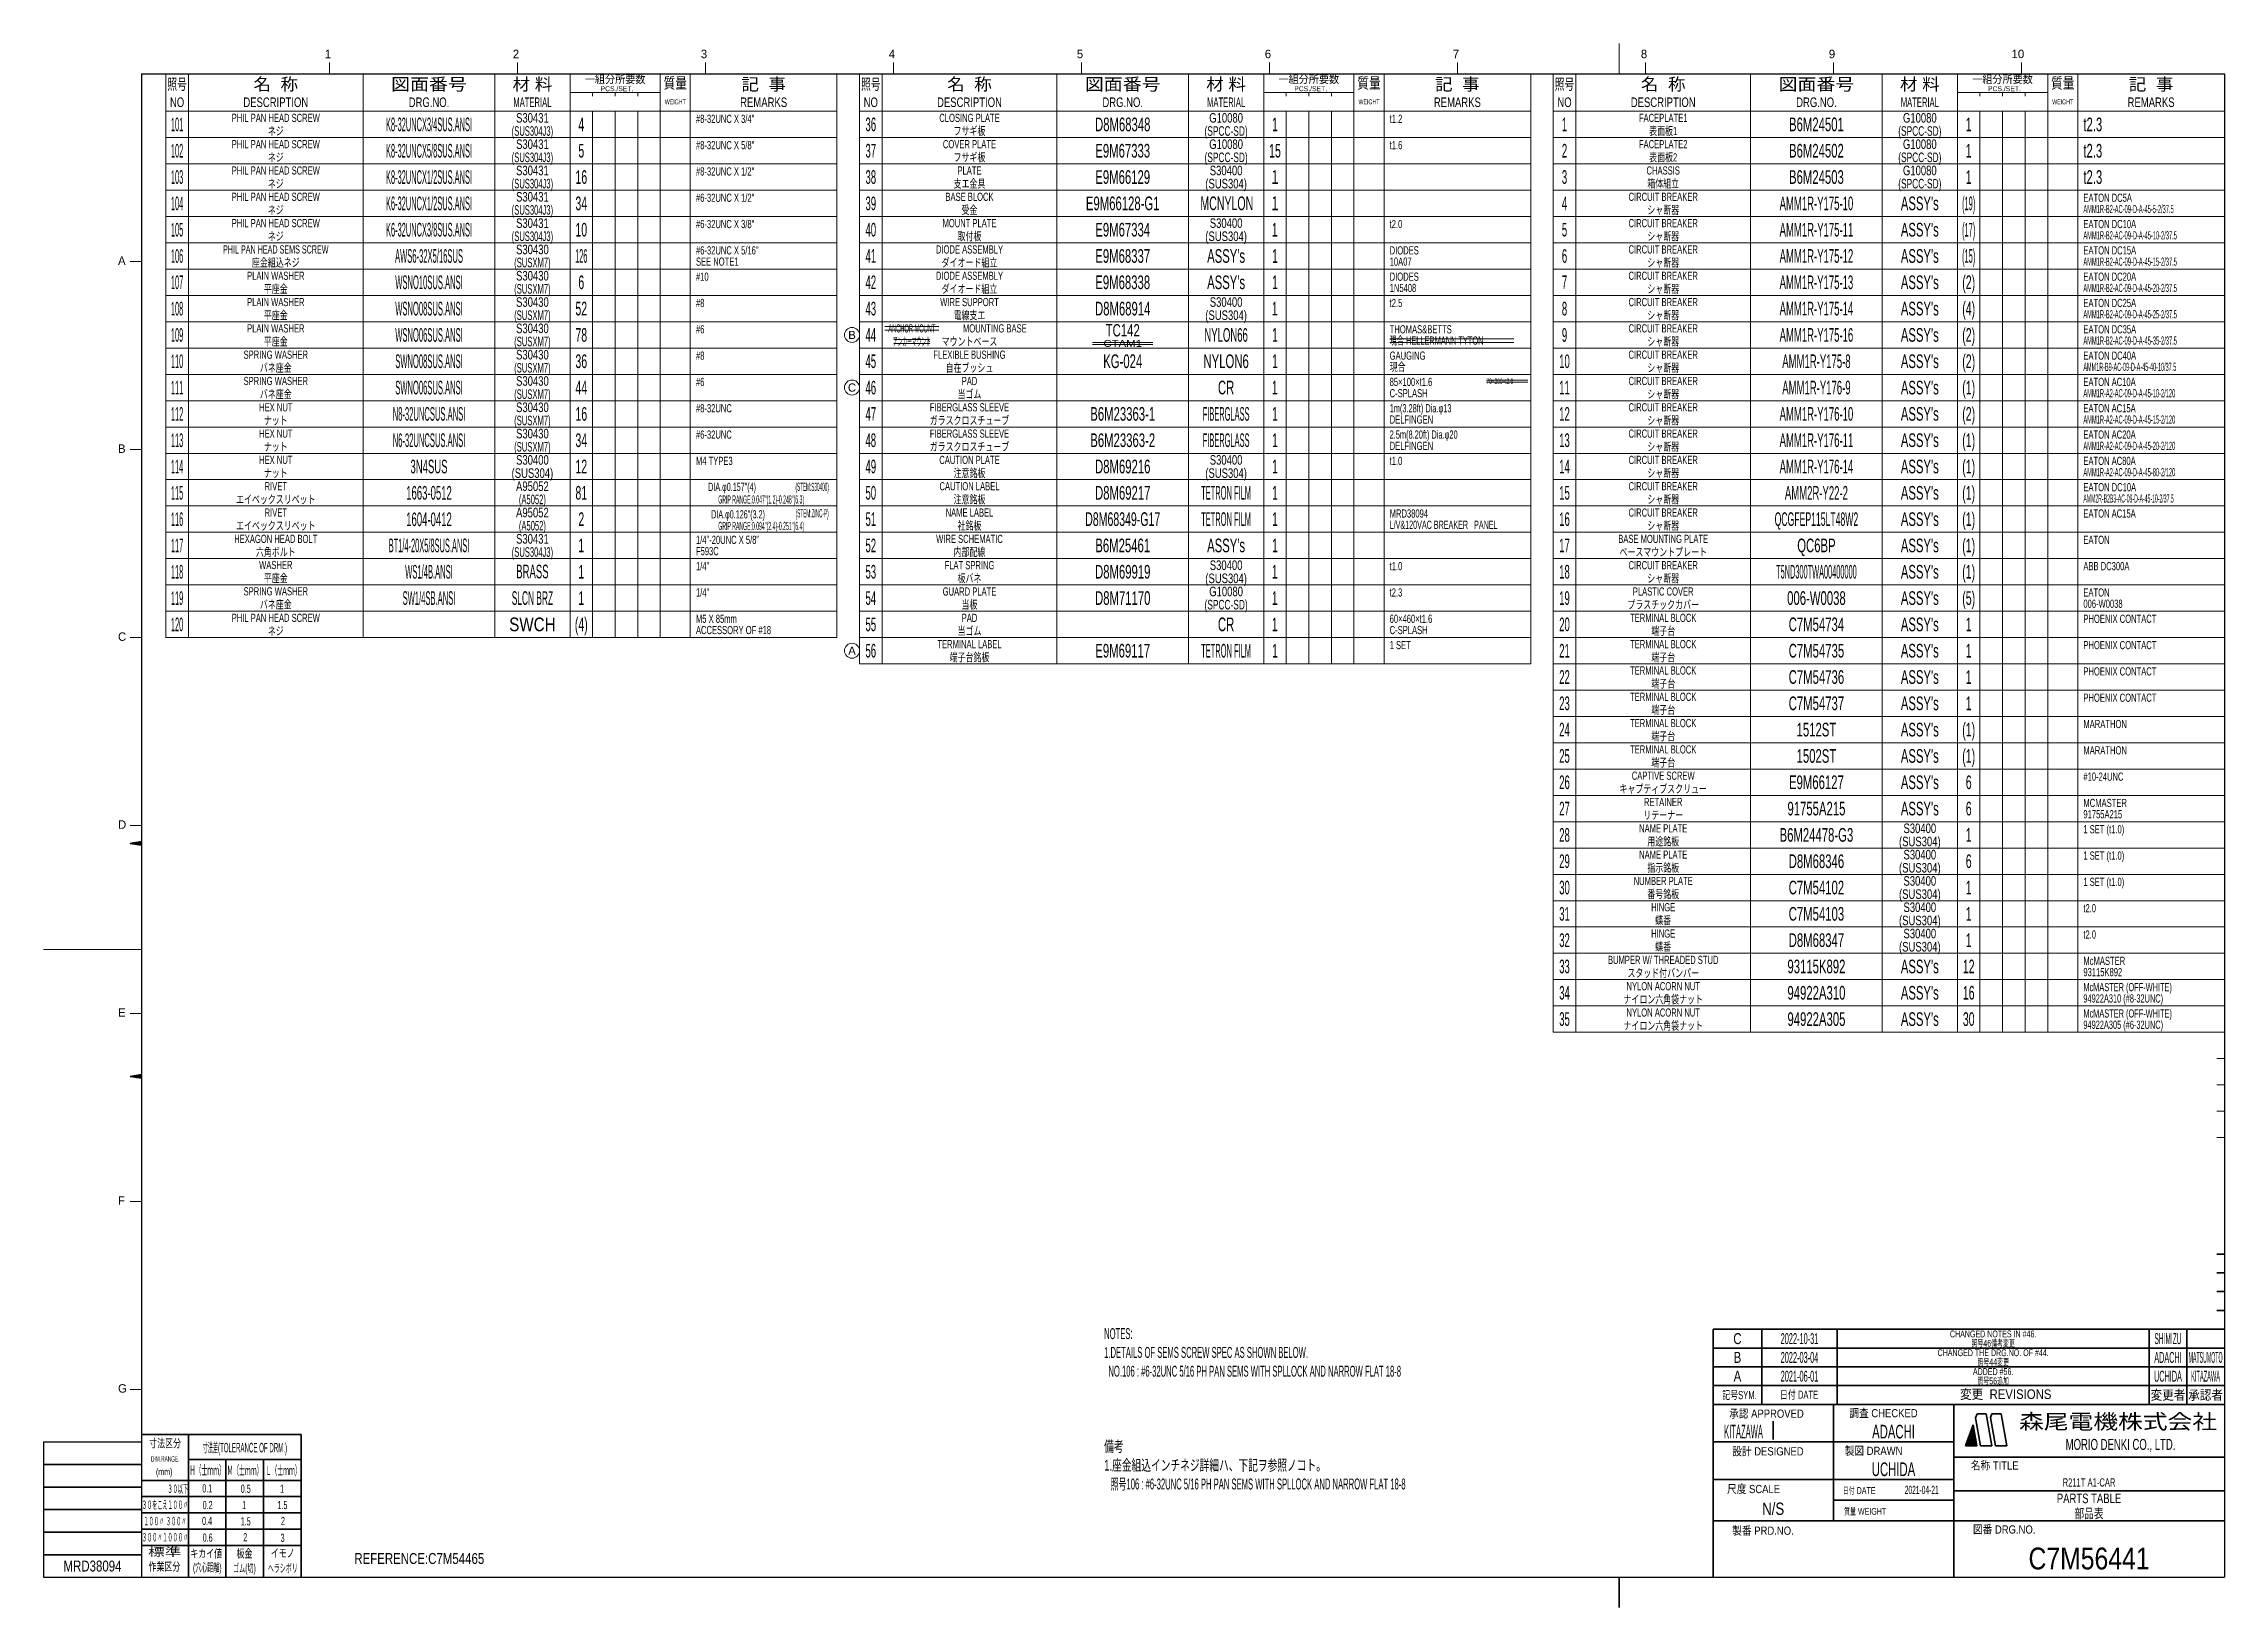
# Model space of a CAD drawing. Header units: millimetres. Extents: x 7 to 587, y 2 to 418.
import ezdxf
from ezdxf.enums import TextEntityAlignment as Align

# ---------------------------------------------------------------- set-up
doc = ezdxf.new("R2010")
doc.units = ezdxf.units.MM
for name, color, linetype in [('GR1_05', 7, 'Continuous'), ('図面枠C7M', 7, 'Continuous'), ('表題、部品表_01', 7, 'Continuous'), ('表題、部品表_02', 7, 'Continuous'), ('表題、部品表_03', 7, 'Continuous')]:
    doc.layers.add(name, color=color, linetype=linetype)
doc.styles.add('HG丸ｺﾞｼｯｸM-PRO', font='')
doc.styles.get('HG丸ｺﾞｼｯｸM-PRO').set_extended_font_data('HG丸ｺﾞｼｯｸM-PRO')

msp = doc.modelspace()

# ---------------------------------------------------------------- texts
at = {"layer": 'GR1_05', "color": 3, "linetype": 'Continuous', "lineweight": 35, "style": 'HG丸ｺﾞｼｯｸM-PRO'}
for s, height, width, p in [('ANCHOR MOUNT', 2.1818, 0.415332, (237.92, 342.25)), ('アンカーマウント', 2.182, 0.415354, (237.92, 338.75)), ('CTAM1', 1.818, 1.245767, (294, 338.24))]:
    msp.add_text(s, height=height, dxfattribs=dict(at, width=width)).set_placement(p, align=Align.MIDDLE_CENTER)
for s, height, width, p in [('現合 HELLERMANN TYTON', 2.1818, 0.619209, (365, 339)), ('70×200×t2.0', 1.4545, 0.521486, (390.74, 328.18))]:
    msp.add_text(s, height=height, dxfattribs=dict(at, width=width)).set_placement(p, align=Align.MIDDLE_LEFT)
at = {"layer": '図面枠C7M', "color": 3, "linetype": 'Continuous', "lineweight": 35, "style": 'HG丸ｺﾞｼｯｸM-PRO'}
for s, height, width, p in [('CHANGED NOTES IN #46.', 1.8182, 0.618841, (525.5, 74.75)), ('C', 2.91, 0.782198, (457.5, 73.5)), ('B', 2.91, 0.78204, (457.5, 68.5)), ('2022-10-31', 2.909, 0.488281, (474, 73.5)), ('2022-03-04', 2.909, 0.488281, (474, 68.5)), ('CHANGED THE DRG.NO. OF #44.', 1.8182, 0.61838, (525.5, 69.75)), ('照号46備考変更', 1.818, 0.619156, (525.5, 72.25)), ('ADACHI', 2.909, 0.415454, (572, 68.5)), ('SHIMIZU', 2.909, 0.359252, (572, 73.5)), ('MATSUMOTO', 2.909, 0.286058, (582, 68.5)), ('A', 2.91, 0.782973, (457.5, 63.5)), ('2021-06-01', 2.909, 0.488281, (474, 63.5)), ('ADDED #56.', 1.818, 0.618109, (525.5, 64.75)), ('照号44変更', 1.818, 0.619228, (525.5, 67.25)), ('UCHIDA', 2.909, 0.415827, (572, 63.5)), ('KITAZAWA', 2.909, 0.308644, (582, 63.5)), ('照号56追加', 1.818, 0.619228, (525.5, 62.25)), ('KITAZAWA', 3.636, 0.414762, (459.11, 48.75)), ('ADACHI', 3.636, 0.619335, (499, 48.75)), ('UCHIDA', 3.636, 0.61989, (499, 38.75)), ('R211T A1-CAR', 2.1818, 0.692326, (551, 35.25)), ('N/S', 3.273, 0.805664, (467, 28.25)), ('2021-04-21', 2.182, 0.482412, (506.5, 33.25)), ('PARTS TABLE', 2.5455, 0.742213, (551, 31)), ('部品表', 2.545, 0.741121, (551, 27)), ('C7M56441', 5.818, 0.846013, (551, 15)), ('MRD38094', 2.909, 0.783793, (20, 13)), ('REFERENCE:C7M54465', 2.9091, 0.783575, (106.91, 15))]:
    msp.add_text(s, height=height, dxfattribs=dict(at, width=width)).set_placement(p, align=Align.MIDDLE_CENTER)
at = {"layer": '表題、部品表_01', "color": 3, "linetype": 'Continuous', "lineweight": 35, "style": 'HG丸ｺﾞｼｯｸM-PRO'}
for s, height, width, p in [('NOTES:', 2.909, 0.521723, (289.06, 74.83)), ('1.DETAILS OF SEMS SCREW SPEC AS SHOWN BELOW.', 2.9091, 0.522488, (289.06, 69.83)), ('  NO.106 : #6-32UNC 5/16 PH PAN SEMS WITH SPLLOCK AND NARROW FLAT 18-8', 2.9091, 0.522562, (289.06, 64.83)), ('備考', 2.909, 0.651535, (289.06, 44.83)), ('1.座金組込インチネジ詳細ハ、下記ヲ参照ノコト。', 2.9091, 0.651558, (289.06, 39.83)), ('   照号106 : #6-32UNC 5/16 PH PAN SEMS WITH SPLLOCK AND NARROW FLAT 18-8', 2.9091, 0.522554, (289.06, 34.83))]:
    msp.add_text(s, height=height, dxfattribs=dict(at, width=width)).set_placement(p, align=Align.MIDDLE_LEFT)
at = {"layer": '表題、部品表_03', "color": 3, "linetype": 'Continuous', "lineweight": 35, "style": 'HG丸ｺﾞｼｯｸM-PRO'}
for s, height, width, p in [('101', 3.636, 0.389528, (42.5, 396.5)), ('PHIL PAN HEAD SCREW', 2.1818, 0.691725, (68.75, 398.25)), ('ネジ', 2.182, 0.692256, (68.75, 394.75)), ('K8-32UNCX3/4SUS.ANSI', 3.6364, 0.374423, (109.5, 396.5)), ('(SUS304J3)', 2.545, 0.593559, (137, 394.75)), ('S30431', 2.545, 0.740904, (137, 398.25)), ('4', 3.64, 0.576062, (150, 396.5)), ('36', 3.636, 0.521199, (227, 396.5)), ('CLOSING PLATE', 2.1818, 0.692235, (253.25, 398.25)), ('フサギ板', 2.182, 0.692256, (253.25, 394.75)), ('D8M68348', 3.636, 0.619412, (294, 396.5)), ('(SPCC-SD)', 2.545, 0.652377, (321.5, 394.75)), ('G10080', 2.545, 0.740408, (321.5, 398.25)), ('1', 3.64, 0.576062, (334.5, 396.5)), ('1', 3.64, 0.521199, (411.5, 396.5)), ('FACEPLATE1', 2.182, 0.692396, (437.75, 398.25)), ('表面板1', 2.182, 0.692062, (437.75, 394.75)), ('B6M24501', 3.636, 0.619614, (478.5, 396.5)), ('(SPCC-SD)', 2.545, 0.652377, (506, 394.75)), ('G10080', 2.545, 0.740408, (506, 398.25)), ('1', 3.64, 0.576062, (519, 396.5)), ('102', 3.636, 0.389528, (42.5, 389.5)), ('PHIL PAN HEAD SCREW', 2.1818, 0.691725, (68.75, 391.25)), ('ネジ', 2.182, 0.692256, (68.75, 387.75)), ('K8-32UNCX5/8SUS.ANSI', 3.6364, 0.374423, (109.5, 389.5)), ('(SUS304J3)', 2.545, 0.593559, (137, 387.75)), ('S30431', 2.545, 0.740904, (137, 391.25)), ('5', 3.64, 0.576062, (150, 389.5)), ('37', 3.636, 0.521199, (227, 389.5)), ('COVER PLATE', 2.1818, 0.692017, (253.25, 391.25)), ('フサギ板', 2.182, 0.692256, (253.25, 387.75)), ('E9M67333', 3.636, 0.619819, (294, 389.5)), ('(SPCC-SD)', 2.545, 0.652377, (321.5, 387.75)), ('G10080', 2.545, 0.740408, (321.5, 391.25)), ('15', 3.636, 0.576062, (334.5, 389.5)), ('2', 3.64, 0.521199, (411.5, 389.5)), ('FACEPLATE2', 2.182, 0.692396, (437.75, 391.25)), ('表面板2', 2.182, 0.692062, (437.75, 387.75)), ('B6M24502', 3.636, 0.619614, (478.5, 389.5)), ('(SPCC-SD)', 2.545, 0.652377, (506, 387.75)), ('G10080', 2.545, 0.740408, (506, 391.25)), ('1', 3.64, 0.576062, (519, 389.5)), ('103', 3.636, 0.389528, (42.5, 382.5)), ('PHIL PAN HEAD SCREW', 2.1818, 0.691725, (68.75, 384.25)), ('K8-32UNCX1/2SUS.ANSI', 3.6364, 0.374423, (109.5, 382.5)), ('S30431', 2.545, 0.740904, (137, 384.25)), ('16', 3.636, 0.576062, (150, 382.5)), ('38', 3.636, 0.521199, (227, 382.5)), ('PLATE', 2.182, 0.692752, (253.25, 384.25)), ('E9M66129', 3.636, 0.619819, (294, 382.5)), ('S30400', 2.545, 0.740904, (321.5, 384.25)), ('１', 3.64, 0.578238, (334.5, 382.5)), ('3', 3.64, 0.521199, (411.5, 382.5)), ('CHASSIS', 2.182, 0.692411, (437.75, 384.25)), ('B6M24503', 3.636, 0.619614, (478.5, 382.5)), ('G10080', 2.545, 0.740408, (506, 384.25)), ('1', 3.64, 0.576062, (519, 382.5)), ('104', 3.636, 0.389528, (42.5, 375.5)), ('PHIL PAN HEAD SCREW', 2.1818, 0.691725, (68.75, 377.25)), ('ネジ', 2.182, 0.692256, (68.75, 380.75)), ('K6-32UNCX1/2SUS.ANSI', 3.6364, 0.374423, (109.5, 375.5)), ('(SUS304J3)', 2.545, 0.593559, (137, 380.75)), ('S30431', 2.545, 0.740904, (137, 377.25)), ('34', 3.636, 0.576062, (150, 375.5)), ('39', 3.636, 0.521199, (227, 375.5)), ('BASE BLOCK', 2.182, 0.69275, (253.25, 377.25)), ('支エ金具', 2.182, 0.692256, (253.25, 380.75)), ('E9M66128-G1', 3.6364, 0.619453, (294, 375.5)), ('MCNYLON', 3.636, 0.578042, (321.69, 375.51)), ('(SUS304)', 2.545, 0.740651, (321.5, 380.75)), ('１', 3.64, 0.578238, (334.5, 375.5)), ('4', 3.64, 0.521199, (411.5, 375.5)), ('CIRCUIT BREAKER', 2.1818, 0.693165, (437.75, 377.25)), ('箱体組立', 2.182, 0.692256, (437.75, 380.75)), ('AMM1R-Y175-10', 3.6364, 0.521346, (478.5, 375.5)), ('(SPCC-SD)', 2.545, 0.652377, (506, 380.75)), ("ASSY's", 3.636, 0.617769, (506, 375.5)), ('(19)', 3.636, 0.391835, (519, 375.5)), ('PHIL PAN HEAD SCREW', 2.1818, 0.691725, (68.75, 370.25)), ('ネジ', 2.182, 0.692256, (68.75, 373.75)), ('(SUS304J3)', 2.545, 0.593559, (137, 373.75)), ('S30431', 2.545, 0.740904, (137, 370.25)), ('MOUNT PLATE', 2.1818, 0.692407, (253.25, 370.25)), ('受金', 2.182, 0.692256, (253.25, 373.75)), ('S30400', 2.545, 0.740904, (321.5, 370.25)), ('CIRCUIT BREAKER', 2.1818, 0.693165, (437.75, 370.25)), ('シャ断器', 2.182, 0.692256, (437.75, 373.75)), ('105', 3.636, 0.389528, (42.5, 368.5)), ('ネジ', 2.182, 0.692256, (68.75, 366.75)), ('K6-32UNCX3/8SUS.ANSI', 3.6364, 0.374423, (109.5, 368.5)), ('(SUS304J3)', 2.545, 0.593559, (137, 366.75)), ('10', 3.636, 0.576062, (150, 368.5)), ('40', 3.636, 0.521199, (227, 368.5)), ('取付板', 2.182, 0.692256, (253.25, 366.75)), ('E9M67334', 3.636, 0.619819, (294, 368.5)), ('(SUS304)', 2.545, 0.740651, (321.5, 366.75)), ('1', 3.64, 0.576062, (334.44, 368.5)), ('5', 3.64, 0.521199, (411.5, 368.5)), ('シャ断器', 2.182, 0.692256, (437.75, 366.75)), ('AMM1R-Y175-11', 3.6364, 0.521346, (478.5, 368.5)), ("ASSY's", 3.636, 0.617769, (506, 368.5)), ('(17)', 3.636, 0.391835, (519, 368.5)), ('106', 3.636, 0.389528, (42.5, 361.5)), ('PHIL PAN HEAD SEMS SCREW', 2.1818, 0.522463, (68.75, 363.25)), ('座金組込ネジ', 2.182, 0.692256, (68.75, 359.75)), ('AWS6-32X5/16SUS', 3.6364, 0.415364, (109.5, 361.5)), ('(SUSXM7)', 2.545, 0.594345, (137, 359.75)), ('S30430', 2.545, 0.740904, (137, 363.25)), ('126', 3.636, 0.389528, (150, 361.5)), ('41', 3.636, 0.521199, (227, 361.5)), ('DIODE ASSEMBLY', 2.1818, 0.692624, (253.25, 363.25)), ('ダイオード組立', 2.182, 0.692256, (253.25, 359.75)), ('E9M68337', 3.636, 0.619819, (294, 361.5)), ("ASSY's", 3.636, 0.617769, (321.5, 361.5)), ('1', 3.64, 0.576062, (334.5, 361.5)), ('6', 3.64, 0.521199, (411.5, 361.5)), ('CIRCUIT BREAKER', 2.1818, 0.693165, (437.75, 363.25)), ('シャ断器', 2.182, 0.692256, (437.75, 359.75)), ('AMM1R-Y175-12', 3.6364, 0.521346, (478.5, 361.5)), ("ASSY's", 3.636, 0.617769, (506, 361.5)), ('(15)', 3.636, 0.391835, (519, 361.5)), ('107', 3.636, 0.389528, (42.5, 354.5)), ('PLAIN WASHER', 2.1818, 0.691933, (68.75, 356.25)), ('平座金', 2.182, 0.692256, (68.75, 352.75)), ('WSNO10SUS.ANSI', 3.6364, 0.414945, (109.5, 354.5)), ('(SUSXM7)', 2.545, 0.594345, (137, 352.75)), ('S30430', 2.545, 0.740904, (137, 356.25)), ('6', 3.64, 0.576062, (150, 354.5)), ('42', 3.636, 0.521199, (227, 354.5)), ('DIODE ASSEMBLY', 2.1818, 0.692624, (253.25, 356.25)), ('ダイオード組立', 2.182, 0.692256, (253.25, 352.75)), ('E9M68338', 3.636, 0.619819, (294, 354.5)), ("ASSY's", 3.636, 0.617769, (321.5, 354.5)), ('1', 3.64, 0.576062, (334.5, 354.5)), ('7', 3.64, 0.521199, (411.5, 354.5)), ('CIRCUIT BREAKER', 2.1818, 0.693165, (437.75, 356.25)), ('シャ断器', 2.182, 0.692256, (437.75, 352.75)), ('AMM1R-Y175-13', 3.6364, 0.521346, (478.5, 354.5)), ("ASSY's", 3.636, 0.617769, (506, 354.5)), ('(2)', 3.636, 0.576968, (519, 354.5)), ('108', 3.636, 0.389528, (42.5, 347.5)), ('PLAIN WASHER', 2.1818, 0.691933, (68.75, 349.25)), ('WSNO08SUS.ANSI', 3.6364, 0.414945, (109.5, 347.5)), ('S30430', 2.545, 0.740904, (137, 349.25)), ('52', 3.636, 0.576062, (150, 347.5)), ('43', 3.636, 0.521199, (227, 347.5)), ('WIRE SUPPORT', 2.1818, 0.691856, (253.25, 349.25)), ('D8M68914', 3.636, 0.619412, (294, 347.5)), ('S30400', 2.545, 0.740904, (321.5, 349.25)), ('1', 3.64, 0.576062, (334.44, 347.5)), ('8', 3.64, 0.521199, (411.5, 347.5)), ('CIRCUIT BREAKER', 2.1818, 0.693165, (437.75, 349.25)), ('AMM1R-Y175-14', 3.6364, 0.521346, (478.5, 347.5)), ("ASSY's", 3.636, 0.617769, (506, 347.5)), ('(4)', 3.636, 0.576968, (519, 347.5)), ('109', 3.636, 0.389528, (42.5, 340.5)), ('PLAIN WASHER', 2.1818, 0.691933, (68.75, 342.25)), ('平座金', 2.182, 0.692256, (68.75, 345.75)), ('WSNO06SUS.ANSI', 3.6364, 0.414945, (109.5, 340.5)), ('(SUSXM7)', 2.545, 0.594345, (137, 345.75)), ('S30430', 2.545, 0.740904, (137, 342.25)), ('78', 3.636, 0.576062, (150, 340.5)), ('44', 3.636, 0.521199, (227, 340.5)), ('電線支エ', 2.182, 0.692256, (253.25, 345.75)), ('MOUNTING BASE', 2.1818, 0.692307, (259.99, 342.25)), ('TC142', 3.273, 0.692517, (294, 341.74)), ('NYLON66', 3.636, 0.521532, (321.5, 340.5)), ('(SUS304)', 2.545, 0.740651, (321.5, 345.75)), ('1', 3.64, 0.576062, (334.5, 340.5)), ('9', 3.64, 0.521199, (411.5, 340.5)), ('CIRCUIT BREAKER', 2.1818, 0.693165, (437.75, 342.25)), ('シャ断器', 2.182, 0.692256, (437.75, 345.75)), ('AMM1R-Y175-16', 3.6364, 0.521346, (478.5, 340.5)), ("ASSY's", 3.636, 0.617769, (506, 340.5)), ('(2)', 3.636, 0.576968, (519, 340.5)), ('平座金', 2.182, 0.692256, (68.75, 338.75)), ('(SUSXM7)', 2.545, 0.594345, (137, 338.75)), ('S30430', 2.545, 0.740904, (137, 335.25)), ('マウントベース', 2.182, 0.692256, (253.25, 338.75)), ('シャ断器', 2.182, 0.692256, (437.75, 338.75)), ('110', 3.636, 0.389528, (42.5, 333.5)), ('SPRING WASHER', 2.1818, 0.691599, (68.75, 335.25)), ('バネ座金', 2.182, 0.692256, (68.75, 331.75)), ('SWNO08SUS.ANSI', 3.6364, 0.414945, (109.5, 333.5)), ('(SUSXM7)', 2.545, 0.594345, (137, 331.75)), ('36', 3.636, 0.576062, (150, 333.5)), ('45', 3.636, 0.521199, (227, 333.5)), ('FLEXIBLE BUSHING', 2.1818, 0.692497, (253.25, 335.25)), ('自在ブッシュ', 2.182, 0.692256, (253.25, 331.75)), ('KG-024', 3.636, 0.618918, (294, 333.5)), ('NYLON6', 3.636, 0.620049, (321.5, 333.5)), ('1', 3.64, 0.576062, (334.5, 333.5)), ('10', 3.636, 0.521199, (411.5, 333.5)), ('CIRCUIT BREAKER', 2.1818, 0.693165, (437.75, 335.25)), ('シャ断器', 2.182, 0.692256, (437.75, 331.75)), ('AMM1R-Y175-8', 3.6364, 0.521358, (478.5, 333.5)), ("ASSY's", 3.636, 0.617769, (506, 333.5)), ('(2)', 3.636, 0.576968, (519, 333.5)), ('111', 3.636, 0.389528, (42.5, 326.5)), ('SPRING WASHER', 2.1818, 0.691599, (68.75, 328.25)), ('バネ座金', 2.182, 0.692256, (68.75, 324.75)), ('SWNO06SUS.ANSI', 3.6364, 0.414945, (109.5, 326.5)), ('(SUSXM7)', 2.545, 0.594345, (137, 324.75)), ('S30430', 2.545, 0.740904, (137, 328.25)), ('44', 3.636, 0.576062, (150, 326.5)), ('46', 3.636, 0.521199, (227, 326.5)), ('当ゴム', 2.182, 0.692256, (253.25, 324.75)), ('PAD', 2.182, 0.692593, (253.25, 328.25)), ('CR', 3.636, 0.620672, (321.5, 326.5)), ('1', 3.64, 0.576062, (334.44, 326.5)), ('11', 3.636, 0.521199, (411.5, 326.5)), ('CIRCUIT BREAKER', 2.1818, 0.693165, (437.75, 328.25)), ('シャ断器', 2.182, 0.692256, (437.75, 324.75)), ('AMM1R-Y176-9', 3.6364, 0.521358, (478.5, 326.5)), ("ASSY's", 3.636, 0.617769, (506, 326.5)), ('(1)', 3.636, 0.576968, (519, 326.5)), ('112', 3.636, 0.389528, (42.5, 319.5)), ('HEX NUT', 2.182, 0.692138, (68.75, 321.25)), ('N8-32UNCSUS.ANSI', 3.6364, 0.415592, (109.5, 319.5)), ('(SUSXM7)', 2.545, 0.594345, (137, 317.75)), ('S30430', 2.545, 0.740904, (137, 321.25)), ('16', 3.636, 0.576062, (150, 319.5)), ('47', 3.636, 0.521199, (227, 319.5)), ('FIBERGLASS SLEEVE', 2.1818, 0.69181, (253.25, 321.25)), ('ガラスクロスチューブ', 2.182, 0.692256, (253.25, 317.75)), ('B6M23363-1', 3.636, 0.619572, (294, 319.5)), ('FIBERGLASS', 3.636, 0.375328, (321.5, 319.5)), ('1', 3.64, 0.576062, (334.5, 319.5)), ('12', 3.636, 0.521199, (411.5, 319.5)), ('CIRCUIT BREAKER', 2.1818, 0.693165, (437.75, 321.25)), ('シャ断器', 2.182, 0.692256, (437.75, 317.75)), ('AMM1R-Y176-10', 3.6364, 0.521346, (478.5, 319.5)), ("ASSY's", 3.636, 0.617769, (506, 319.5)), ('(2)', 3.636, 0.576968, (519, 319.5)), ('113', 3.636, 0.389528, (42.5, 312.5)), ('HEX NUT', 2.182, 0.692138, (68.75, 314.25)), ('ナット', 2.182, 0.692256, (68.75, 317.75)), ('N6-32UNCSUS.ANSI', 3.6364, 0.415592, (109.5, 312.5)), ('S30430', 2.545, 0.740904, (137, 314.25)), ('34', 3.636, 0.576062, (150, 312.5)), ('48', 3.636, 0.521199, (227, 312.5)), ('FIBERGLASS SLEEVE', 2.1818, 0.69181, (253.25, 314.25)), ('B6M23363-2', 3.636, 0.619572, (294, 312.5)), ('FIBERGLASS', 3.636, 0.375328, (321.5, 312.5)), ('1', 3.64, 0.576062, (334.5, 312.5)), ('13', 3.636, 0.521199, (411.5, 312.5)), ('CIRCUIT BREAKER', 2.1818, 0.693165, (437.75, 314.25)), ('AMM1R-Y176-11', 3.6364, 0.521346, (478.5, 312.5)), ("ASSY's", 3.636, 0.617769, (506, 312.5)), ('(1)', 3.636, 0.576968, (519, 312.5)), ('HEX NUT', 2.182, 0.692138, (68.75, 307.25)), ('ナット', 2.182, 0.692256, (68.75, 310.75)), ('(SUSXM7)', 2.545, 0.594345, (137, 310.75)), ('S30400', 2.545, 0.740904, (137, 307.25)), ('ガラスクロスチューブ', 2.182, 0.692256, (253.25, 310.75)), ('CAUTION PLATE', 2.1818, 0.692676, (253.25, 307.25)), ('S30400', 2.545, 0.740904, (321.5, 307.25)), ('CIRCUIT BREAKER', 2.1818, 0.693165, (437.75, 307.25)), ('シャ断器', 2.182, 0.692256, (437.75, 310.75)), ('(1)', 3.636, 0.576968, (519, 305.5)), ('114', 3.636, 0.389528, (42.5, 305.5)), ('ナット', 2.182, 0.692256, (68.75, 303.75)), ('3N4SUS', 3.636, 0.52117, (109.5, 305.5)), ('(SUS304)', 2.545, 0.740651, (137, 303.75)), ('12', 3.636, 0.576062, (150, 305.5)), ('49', 3.636, 0.521199, (227, 305.5)), ('注意銘板', 2.182, 0.692256, (253.25, 303.75)), ('D8M69216', 3.636, 0.619412, (294, 305.5)), ('(SUS304)', 2.545, 0.740651, (321.5, 303.75)), ('1', 3.64, 0.576062, (334.5, 305.5)), ('14', 3.636, 0.521199, (411.5, 305.5)), ('シャ断器', 2.182, 0.692256, (437.75, 303.75)), ('AMM1R-Y176-14', 3.6364, 0.521346, (478.5, 305.5)), ("ASSY's", 3.636, 0.617769, (506, 305.5)), ('115', 3.636, 0.389528, (42.5, 298.5)), ('エイベックスリベット', 2.182, 0.692256, (68.75, 296.75)), ('RIVET', 2.182, 0.692838, (68.75, 300.25)), ('1663-0512', 3.636, 0.521171, (109.5, 298.5)), ('A95052', 2.545, 0.741089, (137, 300.25)), ('(A5052)', 2.545, 0.592167, (137, 296.75)), ('81', 3.636, 0.576062, (150, 298.5)), ('50', 3.636, 0.521199, (227, 298.5)), ('CAUTION LABEL', 2.1818, 0.692867, (253.25, 300.25)), ('注意銘板', 2.182, 0.692256, (253.25, 296.75)), ('D8M69217', 3.636, 0.619412, (294, 298.5)), ('TETRON FILM', 3.6364, 0.375921, (321.5, 298.5)), ('1', 3.64, 0.576062, (334.5, 298.5)), ('15', 3.636, 0.521199, (411.5, 298.5)), ('CIRCUIT BREAKER', 2.1818, 0.693165, (437.75, 300.25)), ('シャ断器', 2.182, 0.692256, (437.75, 296.75)), ('AMM2R-Y22-2', 3.6364, 0.521373, (478.5, 298.5)), ("ASSY's", 3.636, 0.617769, (506, 298.5)), ('(1)', 3.636, 0.576968, (519, 298.5)), ('116', 3.636, 0.389528, (42.5, 291.5)), ('エイベックスリベット', 2.182, 0.692256, (68.75, 289.75)), ('RIVET', 2.182, 0.692838, (68.75, 293.25)), ('1604-0412', 3.636, 0.521171, (109.5, 291.45)), ('A95052', 2.545, 0.741089, (137, 293.25)), ('(A5052)', 2.545, 0.592167, (137, 289.75)), ('2', 3.64, 0.576062, (150, 291.5)), ('51', 3.636, 0.521199, (227, 291.5)), ('NAME LABEL', 2.182, 0.692548, (253.25, 293.25)), ('社銘板', 2.182, 0.692256, (253.25, 289.75)), ('D8M68349-G17', 3.6364, 0.576671, (294, 291.5)), ('TETRON FILM', 3.6364, 0.375921, (321.5, 291.5)), ('1', 3.64, 0.576062, (334.5, 291.5)), ('16', 3.636, 0.521199, (411.5, 291.5)), ('CIRCUIT BREAKER', 2.1818, 0.693165, (437.75, 293.25)), ('シャ断器', 2.182, 0.692256, (437.75, 289.75)), ('QCGFEP115LT48W2', 3.6364, 0.472768, (478.5, 291.5)), ("ASSY's", 3.636, 0.617769, (506, 291.5)), ('(1)', 3.636, 0.576968, (519, 291.5)), ('117', 3.636, 0.389528, (42.5, 284.5)), ('HEXAGON HEAD BOLT', 2.1818, 0.692201, (68.75, 286.25)), ('BT1/4-20X5/8SUS.ANSI', 3.6364, 0.374224, (109.5, 284.5)), ('S30431', 2.545, 0.740904, (137, 286.25)), ('1', 3.64, 0.576062, (150, 284.5)), ('52', 3.636, 0.521199, (227, 284.5)), ('WIRE SCHEMATIC', 2.1818, 0.692681, (253.25, 286.25)), ('B6M25461', 3.636, 0.619614, (294, 284.5)), ("ASSY's", 3.636, 0.617769, (321.5, 284.5)), ('1', 3.64, 0.576062, (334.5, 284.5)), ('17', 3.636, 0.521199, (411.5, 284.5)), ('BASE MOUNTING PLATE', 2.1818, 0.692288, (437.75, 286.25)), ('QC6BP', 3.636, 0.618966, (478.5, 284.5)), ("ASSY's", 3.636, 0.617769, (506, 284.5)), ('(1)', 3.636, 0.576968, (519, 284.5)), ('118', 3.636, 0.389528, (42.5, 277.5)), ('六角ボルト', 2.182, 0.692256, (68.75, 282.75)), ('WASHER', 2.182, 0.691745, (68.75, 279.3)), ('WS1/4B.ANSI', 3.6364, 0.415472, (109.5, 277.5)), ('(SUS304J3)', 2.545, 0.593559, (137, 282.75)), ('BRASS', 3.636, 0.521751, (137, 277.57)), ('1', 3.64, 0.576062, (150, 277.5)), ('53', 3.636, 0.521199, (227, 277.5)), ('FLAT SPRING', 2.1818, 0.692113, (253.25, 279.25)), ('内部配線', 2.182, 0.692256, (253.25, 282.75)), ('D8M69919', 3.636, 0.619412, (294, 277.5)), ('S30400', 2.545, 0.740904, (321.5, 279.25)), ('1', 3.64, 0.576062, (334.44, 277.5)), ('18', 3.636, 0.521199, (411.5, 277.5)), ('ベースマウントプレート', 2.1818, 0.692256, (437.75, 282.75)), ('CIRCUIT BREAKER', 2.1818, 0.693165, (437.75, 279.25)), ('T5ND300TWA00400000', 3.6364, 0.389883, (478.5, 277.5)), ("ASSY's", 3.636, 0.617769, (506, 277.5)), ('(1)', 3.636, 0.576968, (519, 277.5)), ('SPRING WASHER', 2.1818, 0.691599, (68.75, 272.3)), ('平座金', 2.182, 0.692256, (68.75, 275.8)), ('GUARD PLATE', 2.1818, 0.692249, (253.25, 272.25)), ('板バネ', 2.182, 0.692256, (253.25, 275.75)), ('(SUS304)', 2.545, 0.740651, (321.5, 275.75)), ('G10080', 2.545, 0.740408, (321.5, 272.25)), ('PLASTIC COVER', 2.1818, 0.692373, (437.75, 272.25)), ('シャ断器', 2.182, 0.692256, (437.75, 275.75)), ('119', 3.636, 0.389528, (42.5, 270.5)), ('バネ座金', 2.182, 0.692256, (68.75, 268.8)), ('SW1/4SB.ANSI', 3.6364, 0.415301, (109.5, 270.5)), ('SLCN BRZ', 3.636, 0.456688, (137, 270.5)), ('1', 3.64, 0.576062, (150, 270.5)), ('54', 3.636, 0.521199, (227, 270.5)), ('当板', 2.182, 0.692256, (253.25, 268.75)), ('D8M71170', 3.636, 0.619412, (294, 270.5)), ('(SPCC-SD)', 2.545, 0.652377, (321.5, 268.75)), ('1', 3.64, 0.576062, (334.44, 270.5)), ('19', 3.636, 0.521199, (411.5, 270.5)), ('プラスチックカバー', 2.182, 0.692256, (437.75, 268.75)), ('006-W0038', 3.636, 0.619789, (478.5, 270.5)), ("ASSY's", 3.636, 0.617769, (506, 270.5)), ('(5)', 3.636, 0.576968, (519, 270.5)), ('120', 3.636, 0.389528, (42.5, 263.5)), ('PHIL PAN HEAD SCREW', 2.1818, 0.691725, (68.75, 265.25)), ('ネジ', 2.182, 0.692256, (68.75, 261.75)), ('SWCH', 3.636, 0.830518, (137, 263.5)), ('(4)', 3.636, 0.576968, (150, 263.5)), ('55', 3.636, 0.521199, (227, 263.5)), ('当ゴム', 2.182, 0.692256, (253.25, 261.75)), ('PAD', 2.182, 0.692593, (253.25, 265.25)), ('CR', 3.636, 0.620672, (321.5, 263.5)), ('1', 3.64, 0.576062, (334.44, 263.5)), ('20', 3.636, 0.521199, (411.5, 263.5)), ('TERMINAL BLOCK', 2.1818, 0.693044, (437.75, 265.25)), ('端子台', 2.182, 0.692256, (437.75, 261.75)), ('C7M54734', 3.636, 0.619792, (478.5, 263.5)), ("ASSY's", 3.636, 0.617769, (506, 263.5)), ('1', 3.64, 0.576062, (519, 263.5)), ('56', 3.636, 0.521199, (227, 256.5)), ('TERMINAL LABEL', 2.1818, 0.693017, (253.25, 258.25)), ('端子台銘板', 2.182, 0.692256, (253.25, 254.75)), ('E9M69117', 3.636, 0.619819, (294, 256.5)), ('TETRON FILM', 3.6364, 0.375921, (321.5, 256.5)), ('1', 3.64, 0.576062, (334.5, 256.5)), ('21', 3.636, 0.521199, (411.5, 256.5)), ('TERMINAL BLOCK', 2.1818, 0.693044, (437.75, 258.25)), ('端子台', 2.182, 0.692256, (437.75, 254.75)), ('C7M54735', 3.636, 0.619792, (478.5, 256.5)), ("ASSY's", 3.636, 0.617769, (506, 256.5)), ('1', 3.64, 0.576062, (519, 256.5)), ('22', 3.636, 0.521199, (411.5, 249.5)), ('TERMINAL BLOCK', 2.1818, 0.693044, (437.75, 251.25)), ('C7M54736', 3.636, 0.619792, (478.5, 249.5)), ("ASSY's", 3.636, 0.617769, (506, 249.5)), ('1', 3.64, 0.576062, (519, 249.5)), ('23', 3.636, 0.521199, (411.5, 242.5)), ('TERMINAL BLOCK', 2.1818, 0.693044, (437.75, 244.25)), ('端子台', 2.182, 0.692256, (437.75, 247.75)), ('C7M54737', 3.636, 0.619792, (478.5, 242.5)), ("ASSY's", 3.636, 0.617769, (506, 242.5)), ('1', 3.64, 0.576062, (519, 242.5)), ('TERMINAL BLOCK', 2.1818, 0.693044, (437.75, 237.25)), ('端子台', 2.182, 0.692256, (437.75, 240.75)), ('24', 3.636, 0.521199, (411.5, 235.5)), ('端子台', 2.182, 0.692256, (437.75, 233.75)), ('1512ST', 3.636, 0.619032, (478.5, 235.5)), ("ASSY's", 3.636, 0.617769, (506, 235.5)), ('(1)', 3.636, 0.576968, (519, 235.5)), ('25', 3.636, 0.521199, (411.5, 228.5)), ('TERMINAL BLOCK', 2.1818, 0.693044, (437.75, 230.25)), ('端子台', 2.182, 0.692256, (437.75, 226.75)), ('1502ST', 3.636, 0.619032, (478.5, 228.5)), ("ASSY's", 3.636, 0.617769, (506, 228.5)), ('(1)', 3.636, 0.576968, (519, 228.5)), ('26', 3.636, 0.521199, (411.5, 221.5)), ('キャプティブスクリュー', 2.1818, 0.692256, (437.75, 219.75)), ('CAPTIVE SCREW', 2.1818, 0.692123, (437.75, 223.25)), ('E9M66127', 3.636, 0.619819, (478.5, 221.5)), ("ASSY's", 3.636, 0.617769, (506, 221.5)), ('6', 3.64, 0.576062, (519, 221.5)), ('27', 3.636, 0.521199, (411.5, 214.5)), ('RETAINER', 2.182, 0.692899, (437.75, 216.25)), ('91755A215', 3.636, 0.619765, (478.5, 214.5)), ("ASSY's", 3.636, 0.617769, (506, 214.5)), ('6', 3.64, 0.576062, (519, 214.5)), ('28', 3.636, 0.521199, (411.5, 207.5)), ('NAME PLATE', 2.182, 0.692312, (437.75, 209.25)), ('リテーナー', 2.182, 0.692256, (437.75, 212.75)), ('B6M24478-G3', 3.6364, 0.619302, (478.5, 207.5)), ('S30400', 2.545, 0.740904, (506, 209.25)), ('1', 3.64, 0.576062, (519, 207.5)), ('NAME PLATE', 2.182, 0.692312, (437.75, 202.25)), ('用途銘板', 2.182, 0.692256, (437.75, 205.75)), ('(SUS304)', 2.545, 0.740651, (506, 205.75)), ('S30400', 2.545, 0.740904, (506, 202.25)), ('29', 3.636, 0.521199, (411.5, 200.5)), ('指示銘板', 2.182, 0.692256, (437.75, 198.75)), ('D8M68346', 3.636, 0.619412, (478.5, 200.5)), ('(SUS304)', 2.545, 0.740651, (506, 198.75)), ('6', 3.64, 0.576062, (519, 200.5)), ('30', 3.636, 0.521199, (411.5, 193.5)), ('NUMBER PLATE', 2.1818, 0.692437, (437.75, 195.25)), ('番号銘板', 2.182, 0.692256, (437.75, 191.75)), ('C7M54102', 3.636, 0.619792, (478.5, 193.5)), ('(SUS304)', 2.545, 0.740651, (506, 191.75)), ('S30400', 2.545, 0.740904, (506, 195.25)), ('1', 3.64, 0.576062, (519, 193.5)), ('31', 3.636, 0.521199, (411.5, 186.5)), ('HINGE', 2.182, 0.691713, (437.75, 188.25)), ('蝶番', 2.182, 0.692256, (437.75, 184.75)), ('C7M54103', 3.636, 0.619792, (478.5, 186.5)), ('(SUS304)', 2.545, 0.740651, (506, 184.75)), ('S30400', 2.545, 0.740904, (506, 188.25)), ('1', 3.64, 0.576062, (519, 186.5)), ('32', 3.636, 0.521199, (411.5, 179.5)), ('HINGE', 2.182, 0.691713, (437.75, 181.25)), ('D8M68347', 3.636, 0.619412, (478.5, 179.5)), ('S30400', 2.545, 0.740904, (506, 181.25)), ('1', 3.64, 0.576062, (519, 179.5)), ('33', 3.636, 0.521199, (411.5, 172.5)), ('BUMPER W/ THREADED STUD', 2.1818, 0.692195, (437.75, 174.25)), ('蝶番', 2.182, 0.692256, (437.75, 177.75)), ('93115K892', 3.636, 0.619765, (478.5, 172.5)), ('(SUS304)', 2.545, 0.740651, (506, 177.75)), ("ASSY's", 3.636, 0.617769, (506, 172.5)), ('12', 3.636, 0.576062, (519, 172.5)), ('NYLON ACORN NUT', 2.1818, 0.691991, (437.75, 167.25)), ('スタッド付バンパー', 2.182, 0.692256, (437.75, 170.75)), ('34', 3.636, 0.521199, (411.5, 165.5)), ('ナイロン六角袋ナット', 2.182, 0.692256, (437.75, 163.75)), ('94922A310', 3.636, 0.619765, (478.5, 165.5)), ("ASSY's", 3.636, 0.617769, (506, 165.5)), ('16', 3.636, 0.576062, (519, 165.5)), ('35', 3.636, 0.521199, (411.5, 158.5)), ('ナイロン六角袋ナット', 2.182, 0.692256, (437.75, 156.75)), ('NYLON ACORN NUT', 2.1818, 0.691991, (437.75, 160.25)), ('94922A305', 3.636, 0.619765, (478.5, 158.5)), ("ASSY's", 3.636, 0.617769, (506, 158.5)), ('30', 3.636, 0.576062, (519, 158.5))]:
    msp.add_text(s, height=height, dxfattribs=dict(at, width=width)).set_placement(p, align=Align.MIDDLE_CENTER)
for s, height, width, p in [('#8-32UNC X 3/4"', 2.1818, 0.691811, (180.5, 398)), ('t1.2', 2.182, 0.690457, (365, 398)), ('t2.3', 3.636, 0.618087, (549.5, 396.5)), ('#8-32UNC X 5/8"', 2.1818, 0.691811, (180.5, 391)), ('t1.6', 2.182, 0.690457, (365, 391)), ('t2.3', 3.636, 0.618087, (549.5, 389.5)), ('#8-32UNC X 1/2"', 2.1818, 0.691811, (180.5, 384)), ('t2.3', 3.636, 0.618087, (549.5, 382.5)), ('#6-32UNC X 1/2"', 2.1818, 0.691811, (180.5, 377)), ('EATON DC5A', 2.182, 0.692402, (549.5, 377)), ('#6-32UNC X 3/8"', 2.1818, 0.691811, (180.5, 370)), ('AMM1R-B2-AC-09-D-A-45-5-2/37.5', 2.1818, 0.415901, (549.5, 374)), ('t2.0', 2.182, 0.690457, (365, 370)), ('AMM1R-B2-AC-09-D-A-45-10-2/37.5', 2.1818, 0.415938, (549.5, 367)), ('EATON DC10A', 2.1818, 0.692299, (549.5, 370)), ('#6-32UNC X 5/16"', 2.1818, 0.691773, (180.5, 363)), ('SEE NOTE1', 2.182, 0.69149, (180.5, 360)), ('10A07', 2.182, 0.691691, (365, 360)), ('DIODES', 2.182, 0.692689, (365, 363)), ('AMM1R-B2-AC-09-D-A-45-15-2/37.5', 2.1818, 0.415938, (549.5, 360)), ('EATON DC15A', 2.1818, 0.692299, (549.5, 363)), ('#10', 2.182, 0.691981, (180.5, 356)), ('1N5408', 2.182, 0.691302, (365, 353)), ('DIODES', 2.182, 0.692689, (365, 356)), ('AMM1R-B2-AC-09-D-A-45-20-2/37.5', 2.1818, 0.415938, (549.5, 353)), ('EATON DC20A', 2.1818, 0.692299, (549.5, 356)), ('#8', 2.182, 0.692308, (180.5, 349)), ('t2.5', 2.182, 0.690457, (365, 349)), ('EATON DC25A', 2.1818, 0.692299, (549.5, 349)), ('#6', 2.182, 0.692308, (180.5, 342)), ('THOMAS&BETTS', 2.1818, 0.69293, (365, 342)), ('AMM1R-B2-AC-09-D-A-45-25-2/37.5', 2.1818, 0.415938, (549.5, 346)), ('EATON DC35A', 2.1818, 0.692299, (549.5, 342)), ('AMM1R-B2-AC-09-D-A-45-35-2/37.5', 2.1818, 0.415938, (549.5, 339)), ('#8', 2.182, 0.692308, (180.5, 335)), ('現合', 2.182, 0.692256, (365, 332)), ('GAUGING', 2.182, 0.691588, (365, 335)), ('AMM1R-B9-AC-09-D-A-45-40-10/37.5', 2.1818, 0.399664, (549.5, 332)), ('EATON DC40A', 2.1818, 0.692299, (549.5, 335)), ('#6', 2.182, 0.692308, (180.5, 328)), ('85×100×t1.6', 2.1818, 0.691308, (365, 328)), ('C-SPLASH', 2.182, 0.692078, (365, 325)), ('AMM1R-A2-AC-09-D-A-45-10-2/120', 2.1818, 0.415806, (549.5, 325)), ('EATON AC10A', 2.1818, 0.692268, (549.5, 328)), ('#8-32UNC', 2.182, 0.691927, (180.5, 321)), ('1m(3.28ft) Dia.φ13', 2.1818, 0.619056, (365, 321)), ('DELFINGEN', 2.182, 0.691937, (365, 318)), ('AMM1R-A2-AC-09-D-A-45-15-2/120', 2.1818, 0.415806, (549.5, 318)), ('EATON AC15A', 2.1818, 0.692268, (549.5, 321)), ('#6-32UNC', 2.182, 0.691927, (180.5, 314)), ('2.5m(8.20ft) Dia.φ20', 2.1818, 0.618947, (365, 314)), ('EATON AC20A', 2.1818, 0.692268, (549.5, 314)), ('M4 TYPE3', 2.182, 0.692013, (180.5, 307)), ('t1.0', 2.182, 0.690457, (365, 307)), ('DELFINGEN', 2.182, 0.691937, (365, 311)), ('AMM1R-A2-AC-09-D-A-45-20-2/120', 2.1818, 0.415806, (549.5, 311)), ('EATON AC80A', 2.1818, 0.692268, (549.5, 307)), ('AMM1R-A2-AC-09-D-A-45-80-2/120', 2.1818, 0.415806, (549.5, 304)), ('AMM2R-B2B3-AC-09-D-A-45-10-2/37.5', 2.1818, 0.374007, (549.5, 297)), ('EATON DC10A', 2.1818, 0.692299, (549.5, 300)), ('L/V&120VAC BREAKER\u3000PANEL', 2.1818, 0.522129, (365, 290)), ('MRD38094', 2.182, 0.692087, (365, 293)), ('EATON AC15A', 2.1818, 0.692268, (549.5, 293)), ('1/4"-20UNC X 5/8"', 2.1818, 0.691778, (180.5, 286)), ('EATON', 2.182, 0.69247, (549.5, 286)), ('1/4"', 2.182, 0.692002, (180.5, 279)), ('F593C', 2.182, 0.691648, (180.5, 283)), ('t1.0', 2.182, 0.690457, (365, 279)), ('ABB DC300A', 2.182, 0.692792, (549.5, 279)), ('1/4"', 2.182, 0.692002, (180.5, 272)), ('t2.3', 2.182, 0.690457, (365, 272)), ('EATON', 2.182, 0.69247, (549.5, 272)), ('006-W0038', 2.182, 0.691232, (549.5, 269)), ('ACCESSORY OF #18', 2.1818, 0.691792, (180.5, 262)), ('M5 X 85mm', 2.182, 0.691794, (180.5, 265)), ('60×460×t1.6', 2.1818, 0.691308, (365, 265)), ('C-SPLASH', 2.182, 0.692078, (365, 262)), ('PHOENIX CONTACT', 2.1818, 0.692624, (549.5, 265)), ('1 SET', 2.182, 0.691655, (365, 258)), ('PHOENIX CONTACT', 2.1818, 0.692624, (549.5, 258)), ('PHOENIX CONTACT', 2.1818, 0.692624, (549.5, 251)), ('PHOENIX CONTACT', 2.1818, 0.692624, (549.5, 244)), ('MARATHON', 2.182, 0.69276, (549.5, 237)), ('MARATHON', 2.182, 0.69276, (549.5, 230)), ('#10-24UNC', 2.182, 0.691855, (549.5, 223)), ('MCMASTER', 2.182, 0.693065, (549.5, 216)), ('91755A215', 2.182, 0.691508, (549.5, 213)), ('1 SET (t1.0)', 2.1818, 0.690954, (549.5, 209)), ('1 SET (t1.0)', 2.1818, 0.690954, (549.5, 202)), ('1 SET (t1.0)', 2.1818, 0.690954, (549.5, 195)), ('t2.0', 2.182, 0.690457, (549.5, 188)), ('t2.0', 2.182, 0.690457, (549.5, 181)), ('McMASTER', 2.182, 0.692937, (549.5, 174)), ('93115K892', 2.182, 0.691508, (549.5, 171)), ('McMASTER (OFF-WHITE)', 2.1818, 0.6187, (549.5, 167)), ('94922A310 (#8-32UNC)', 2.1818, 0.619866, (549.5, 164)), ('94922A305 (#6-32UNC)', 2.1818, 0.619866, (549.5, 157)), ('McMASTER (OFF-WHITE)', 2.1818, 0.6187, (549.5, 160))]:
    msp.add_text(s, height=height, dxfattribs=dict(at, width=width)).set_placement(p, align=Align.MIDDLE_LEFT)
at = {"layer": '表題、部品表_03', "color": 3, "linetype": 'Continuous', "lineweight": 9, "style": 'HG丸ｺﾞｼｯｸM-PRO'}
for s, width, p in [('DIA.φ0.157"(4)', 0.522239, (190.11, 300.08)), ('GRIP RANGE:0.047"(1.2)-0.248"(6.3)', 0.374474, (197.85, 296.73)), ('(STEM:S30400)', 0.340077, (211.41, 300.1)), ('DIA.φ0.126"(3.2)', 0.522359, (191.7, 292.78)), ('GRIP RANGE:0.094"(2.4)-0.251"(6.4)', 0.374474, (197.85, 289.68)), ('(STEM:ZINC-P)', 0.340787, (211.41, 293.05))]:
    msp.add_text(s, height=2.1818, dxfattribs=dict(at, width=width)).set_placement(p, align=Align.MIDDLE_CENTER)

# ---------------------------------------------------------------- blocks, each defined once
blk = doc.blocks.new('BLKF024')
at = {"layer": '図面枠C7M', "color": 3, "linetype": 'Continuous', "lineweight": 35}
for p, q in [((30.067393, 143.236108), (30.09438, 143.263095)), ((30.188706, 143.216), (30.264271, 143.291564)), ((30.310019, 143.195891), (30.434161, 143.320033)), ((30.431331, 143.175782), (30.604052, 143.348503)), ((30.552644, 143.155673), (30.773942, 143.376972)), ((30.673956, 143.135565), (30.943833, 143.405441)), ((30.795269, 143.115456), (31.113723, 143.43391)), ((30.916582, 143.095347), (31.283614, 143.462379)), ((31.037894, 143.075238), (31.453504, 143.490848)), ((31.159207, 143.05513), (31.623395, 143.519317)), ((31.280519, 143.035021), (31.793285, 143.547787)), ((31.401832, 143.014912), (31.963176, 143.576256)), ((31.523145, 142.994803), (32.133066, 143.604725)), ((31.644457, 142.974695), (32.302957, 143.633194)), ((31.76577, 142.954586), (32.472847, 143.661663)), ((31.887082, 142.934477), (32.642738, 143.690132)), ((32.008395, 142.914368), (32.812628, 143.718601)), ((32.129708, 142.894259), (32.982519, 143.747071)), ((32.25102, 142.874151), (33, 143.62313)), ((32.372333, 142.854042), (33, 143.481709)), ((32.493645, 142.833933), (33, 143.340288)), ((32.614958, 142.813824), (33, 143.198866)), ((32.736271, 142.793716), (33, 143.057445)), ((32.857583, 142.773607), (33, 142.916024)), ((32.978896, 142.753498), (33, 142.774602))]:
    blk.add_line(p, q, dxfattribs=at)
blk = doc.blocks.new('BLKF025')
at = {"layer": '図面枠C7M', "color": 3, "linetype": 'Continuous', "lineweight": 35}
for p, q in [((30.067393, 205.236108), (30.09438, 205.263095)), ((30.188706, 205.216), (30.264271, 205.291564)), ((30.310019, 205.195891), (30.434161, 205.320033)), ((30.431331, 205.175782), (30.604052, 205.348503)), ((30.552644, 205.155673), (30.773942, 205.376972)), ((30.673956, 205.135565), (30.943833, 205.405441)), ((30.795269, 205.115456), (31.113723, 205.43391)), ((30.916582, 205.095347), (31.283614, 205.462379)), ((31.037894, 205.075238), (31.453504, 205.490848)), ((31.159207, 205.05513), (31.623395, 205.519317)), ((31.280519, 205.035021), (31.793285, 205.547787)), ((31.401832, 205.014912), (31.963176, 205.576256)), ((31.523145, 204.994803), (32.133066, 205.604725)), ((31.644457, 204.974695), (32.302957, 205.633194)), ((31.76577, 204.954586), (32.472847, 205.661663)), ((31.887082, 204.934477), (32.642738, 205.690132)), ((32.008395, 204.914368), (32.812628, 205.718601)), ((32.129708, 204.894259), (32.982519, 205.747071)), ((32.25102, 204.874151), (33, 205.62313)), ((32.372333, 204.854042), (33, 205.481709)), ((32.493645, 204.833933), (33, 205.340288)), ((32.614958, 204.813824), (33, 205.198866)), ((32.736271, 204.793716), (33, 205.057445)), ((32.857583, 204.773607), (33, 204.916024)), ((32.978896, 204.753498), (33, 204.774602))]:
    blk.add_line(p, q, dxfattribs=at)
blk = doc.blocks.new('BLKF026')
at = {"layer": '図面枠C7M', "color": 4, "linetype": 'Continuous', "lineweight": 13}
for p, q in [((518.157871, 44.996757), (520.693675, 47.532561)), ((518.211969, 45.192276), (520.672477, 47.652784)), ((518.292898, 45.414626), (520.651278, 47.773006)), ((518.299292, 44.996757), (520.714874, 47.412338)), ((518.373827, 45.636976), (520.63008, 47.893229)), ((518.440714, 44.996757), (520.736072, 47.292115)), ((518.454756, 45.859327), (520.608881, 48.013452)), ((518.535684, 46.081677), (520.587682, 48.133675)), ((518.582135, 44.996757), (520.757271, 47.171892)), ((518.616613, 46.304027), (520.566484, 48.253898)), ((518.697542, 46.526377), (520.545285, 48.374121)), ((518.723556, 44.996757), (520.778469, 47.051669)), ((518.778471, 46.748727), (520.524087, 48.494343)), ((518.8594, 46.971078), (520.502888, 48.614566)), ((518.864978, 44.996757), (520.799668, 46.931447)), ((518.940329, 47.193428), (520.48169, 48.734789)), ((519.006399, 44.996757), (520.820866, 46.811224)), ((519.021258, 47.415778), (520.460491, 48.855012)), ((519.102186, 47.638128), (520.439293, 48.975235)), ((519.147821, 44.996757), (520.842065, 46.691001)), ((519.183115, 47.860479), (520.418094, 49.095457)), ((519.264044, 48.082829), (520.396896, 49.21568)), ((519.289242, 44.996757), (520.863263, 46.570778)), ((519.344973, 48.305179), (520.375697, 49.335903)), ((519.425902, 48.527529), (520.354499, 49.456126)), ((519.430663, 44.996757), (520.884462, 46.450555)), ((519.506831, 48.749879), (520.3333, 49.576349)), ((519.58776, 48.97223), (520.312102, 49.696572)), ((519.668689, 49.19458), (520.290903, 49.816794)), ((519.749617, 49.41693), (520.269705, 49.937017)), ((519.830546, 49.63928), (520.248506, 50.05724)), ((519.911475, 49.861631), (520.227307, 50.177463)), ((519.992404, 50.083981), (520.206109, 50.297686)), ((520.073333, 50.306331), (520.18491, 50.417909)), ((520.154262, 50.528681), (520.163712, 50.538131)), ((519.572085, 44.996757), (520.90566, 46.330332)), ((519.713506, 44.996757), (520.926859, 46.21011)), ((519.854927, 44.996757), (520.948057, 46.089887)), ((519.996349, 44.996757), (520.969256, 45.969664)), ((520.13777, 44.996757), (520.990455, 45.849441)), ((520.279191, 44.996757), (521.011653, 45.729218)), ((520.420613, 44.996757), (521.032852, 45.608995)), ((520.562034, 44.996757), (521.05405, 45.488773)), ((520.703455, 44.996757), (521.075249, 45.36855)), ((520.844877, 44.996757), (521.096447, 45.248327)), ((520.986298, 44.996757), (521.117646, 45.128104)), ((521.12772, 44.996757), (521.138844, 45.007881))]:
    blk.add_line(p, q, dxfattribs=at)
blk = doc.blocks.new('BLKF023')
at = {"layer": '図面枠C7M', "color": 4, "linetype": 'Continuous', "lineweight": 13}
for p, q in [((426, 410), (426, 418)), ((83, 413), (83, 410)), ((133, 413), (133, 410)), ((183, 413), (183, 410)), ((233, 413), (233, 410)), ((283, 413), (283, 410)), ((333, 413), (333, 410)), ((383, 413), (383, 410)), ((433, 413), (433, 410)), ((483, 413), (483, 410)), ((533, 413), (533, 410)), ((585, 393), (587, 393)), ((585, 386), (587, 386)), ((585, 379), (587, 379)), ((585, 372), (587, 372)), ((30, 360), (33, 360)), ((585, 365), (587, 365)), ((585, 358), (587, 358)), ((585, 351), (587, 351)), ((585, 344), (587, 344)), ((585, 337), (587, 337)), ((585, 330), (587, 330)), ((585, 323), (587, 323)), ((585, 316), (587, 316)), ((30, 310), (33, 310)), ((585, 309), (587, 309)), ((585, 302), (587, 302)), ((585, 295), (587, 295)), ((585, 288), (587, 288)), ((585, 281), (587, 281)), ((585, 274), (587, 274)), ((585, 267), (587, 267)), ((30, 260), (33, 260)), ((587, 260), (585, 260)), ((585, 253), (587, 253)), ((585, 246), (587, 246)), ((585, 239), (587, 239)), ((585, 232), (587, 232)), ((585, 225), (587, 225)), ((585, 218), (587, 218)), ((30, 210), (33, 210)), ((585, 211), (587, 211)), ((585, 204), (587, 204)), ((585, 197), (587, 197)), ((585, 190), (587, 190)), ((585, 183), (587, 183)), ((7, 177), (33, 177)), ((585, 176), (587, 176)), ((585, 169), (587, 169)), ((30, 160), (33, 160)), ((585, 162), (587, 162)), ((585, 155), (587, 155)), ((585, 148), (587, 148)), ((585, 141), (587, 141)), ((585, 134), (587, 134)), ((585, 127), (587, 127)), ((30, 110), (33, 110)), ((30, 60), (33, 60))]:
    blk.add_line(p, q, dxfattribs=at)
at = {"layer": '図面枠C7M', "color": 2, "linetype": 'Continuous', "lineweight": 25}
for p, q in [((33, 410), (587, 410)), ((33, 410), (33, 10)), ((587, 410), (587, 10)), ((7, 46), (7, 10)), ((7, 46), (33, 46)), ((7, 10), (587, 10))]:
    blk.add_line(p, q, dxfattribs=at)
at = {"layer": '図面枠C7M', "color": 3, "linetype": 'Continuous', "lineweight": 35}
for p, q in [((33, 205.75), (30, 205.25)), ((30, 205.25), (33, 204.75)), ((33, 143.75), (30, 143.25)), ((30, 143.25), (33, 142.75)), ((587, 96), (585, 96)), ((587, 91), (585, 91)), ((587, 86), (585, 86)), ((587, 86), (585, 86)), ((451, 76), (587, 76)), ((451, 76), (451, 10)), ((464, 56), (464, 76)), ((484, 56), (484, 76)), ((567, 56), (567, 76)), ((577, 56), (577, 76)), ((587, 81), (585, 81)), ((451, 71), (587, 71)), ((451, 66), (587, 66)), ((451, 61), (587, 61)), ((451, 56), (587, 56)), ((483, 56), (483, 25)), ((515, 56), (515, 10)), ((520.84, 52.4), (521.23, 53.5)), ((522.14, 45), (520.84, 52.4)), ((521.23, 53.5), (523.64, 53.5)), ((525.14, 45), (523.64, 53.5)), ((525.18, 53.5), (524.82, 52.51)), ((526.14, 45), (524.82, 52.51)), ((525.18, 53.5), (527.64, 53.5)), ((529.14, 45), (527.64, 53.5)), ((33, 48), (75.5, 48)), ((45.5, 48), (45.5, 10)), ((75.5, 48), (75.5, 10)), ((467.01, 51.56), (467.01, 46.69)), ((518.14, 45), (520.16, 50.55)), ((521.14, 45), (520.16, 50.55)), ((45.5, 41.3), (75.5, 41.3)), ((55.5, 41.3), (55.5, 10)), ((65.5, 41.3), (65.5, 10)), ((451, 46), (515, 46)), ((515, 42), (587, 42)), ((518.14, 45), (521.14, 45)), ((522.14, 45), (525.14, 45)), ((526.14, 45), (529.14, 45)), ((7, 40), (33, 40)), ((33, 35.8), (75.5, 35.8)), ((451, 36), (515, 36)), ((7, 34), (33, 34)), ((33, 31.48), (75.5, 31.48)), ((483, 30.5), (515, 30.5)), ((515, 33), (587, 33)), ((7, 28), (33, 28)), ((33, 27.15), (75.5, 27.15)), ((451, 25), (587, 25)), ((7, 22), (33, 22)), ((33, 22.82), (75.5, 22.82)), ((33, 18.5), (75.5, 18.5)), ((7, 16), (33, 16)), ((426, 2), (426, 10))]:
    blk.add_line(p, q, dxfattribs=at)
for name in ['BLKF025', 'BLKF024']:
    blk.add_blockref(name, (0, 0), dxfattribs=at)
at = {"layer": '図面枠C7M', "color": 4, "linetype": 'Continuous', "lineweight": 13}
blk.add_blockref('BLKF026', (0, 0), dxfattribs=at)
at = {"layer": '図面枠C7M', "color": 4, "linetype": 'Continuous', "lineweight": 13, "style": 'HG丸ｺﾞｼｯｸM-PRO'}
for s, height, width, p in [('1', 2.25, 1.003994, (81.79, 413.45)), ('2', 2.25, 1.003994, (131.79, 413.45)), ('3', 2.25, 1.003994, (181.79, 413.45)), ('4', 2.25, 1.003994, (231.79, 413.45)), ('5', 2.25, 1.003994, (281.79, 413.45)), ('6', 2.25, 1.003994, (331.79, 413.45)), ('7', 2.25, 1.003994, (381.79, 413.45)), ('8', 2.25, 1.003994, (431.8, 413.45)), ('9', 2.25, 1.003994, (481.8, 413.45)), ('10', 2.255, 1.003994, (530.4, 413.45)), ('A', 2.25, 1.002405, (26.79, 358.45)), ('B', 2.25, 1.004704, (26.79, 308.45)), ('D', 2.25, 1.002334, (26.79, 208.45)), ('E', 2.25, 1.001589, (26.79, 158.45)), ('F', 2.25, 0.998986, (26.79, 108.45)), ('G', 2.25, 1.003714, (26.79, 58.45))]:
    blk.add_text(s, height=height, dxfattribs=dict(at, width=width)).set_placement(p, align=Align.BOTTOM_LEFT)
at = {"layer": '図面枠C7M', "color": 3, "linetype": 'Continuous', "lineweight": 35, "style": 'HG丸ｺﾞｼｯｸM-PRO', "width": 1.001214}
blk.add_text('C', height=2.25, dxfattribs=at).set_placement((26.79, 258.45), align=Align.BOTTOM_LEFT)
at = {"layer": '図面枠C7M', "color": 4, "linetype": 'Continuous', "lineweight": 13, "style": 'HG丸ｺﾞｼｯｸM-PRO'}
for s, height, width, p in [('記号SYM.', 2.182, 0.69227, (458.03, 58.49)), ('日付 DATE', 2.182, 0.692507, (473.87, 58.58)), ('変更  REVISIONS', 2.5455, 0.887352, (528.85, 58.72)), ('変更者', 2.545, 0.887717, (572, 58.5)), ('承認者', 2.545, 0.887717, (582, 58.5)), ('承認 APPROVED', 2.1818, 0.863151, (465.21, 53.54)), ('調査 CHECKED', 2.182, 0.863174, (496.34, 53.67)), ('DIM.RANGE.', 1.455, 0.522543, (39.35, 41.49)), ('寸法差(TOLERANCE OF DRM.)', 2.5455, 0.382528, (60.52, 44.5)), ('設計 DESIGNED', 2.1818, 0.862613, (465.61, 43.51)), ('製図 DRAWN', 2.182, 0.863099, (493.7, 43.65)), ('名称 TITLE', 2.182, 0.862489, (525.93, 39.77)), ('Ｈ（士ｍｍ）', 2.545, 0.439786, (50.53, 38.51)), ('Ｍ（士ｍｍ）', 2.545, 0.439786, (60.52, 38.46)), ('Ｌ（士ｍｍ）', 2.545, 0.439786, (70.7, 38.46)), ('尺度 SCALE', 2.182, 0.862581, (461.78, 33.49)), ('３０をこえ１００〃', 2.182, 0.44793, (39.29, 29.27)), ('３０以下', 2.182, 0.44793, (42.7, 33.52)), ('0.1', 2.182, 0.522424, (50.53, 33.67)), ('0.2', 2.182, 0.522424, (50.62, 29.23)), ('0.5', 2.182, 0.522424, (60.76, 33.57)), ('1', 2.18, 0.521199, (60.33, 29.23)), ('1.5', 2.182, 0.522424, (70.52, 29.23)), ('1', 2.18, 0.521199, (70.42, 33.57)), ('日付 DATE', 1.818, 0.618255, (489.88, 33.09)), ('１００〃 ３００〃', 2.182, 0.448161, (39.29, 24.93)), ('0.4', 2.182, 0.522424, (50.48, 24.99)), ('1.5', 2.182, 0.522424, (60.76, 24.9)), ('2', 2.18, 0.521199, (70.66, 24.99)), ('製番 PRD.NO.', 2.182, 0.863299, (464.29, 22.41)), ('質量 WEIGHT', 1.818, 0.618812, (491.46, 27.55)), ('図番 DRG.NO.', 2.182, 0.863083, (528.44, 22.73)), ('３００〃１０００〃', 2.182, 0.44793, (39.29, 20.64)), ('キカイ値', 2.182, 0.692256, (50.24, 16.33)), ('0.6', 2.182, 0.522424, (50.62, 20.56)), ('板金', 2.182, 0.692256, (60.43, 16.33)), ('2', 2.18, 0.521199, (60.62, 20.65)), ('イモノ', 2.182, 0.692256, (70.61, 16.42)), ('3', 2.18, 0.521199, (70.56, 20.51))]:
    blk.add_text(s, height=height, dxfattribs=dict(at, width=width)).set_placement(p, align=Align.MIDDLE_CENTER)
at = {"layer": '図面枠C7M', "color": 2, "linetype": 'Continuous', "lineweight": 25, "style": 'HG丸ｺﾞｼｯｸM-PRO', "width": 1.206081}
blk.add_text('森尾電機株式会社', height=4, dxfattribs=at).set_placement((558.72, 51.43), align=Align.MIDDLE_CENTER)
at = {"layer": '図面枠C7M', "color": 4, "linetype": 'Continuous', "lineweight": 13, "style": 'HG丸ｺﾞｼｯｸM-PRO'}
for s, height, width, p in [('寸法区分', 2.182, 0.692256, (39.31, 43.9)), ('(mm)', 1.818, 0.619256, (39.07, 36.64)), ('標準', 2.182, 1.489301, (39.21, 15)), ('作業区分', 2.182, 0.692256, (39.12, 11.1)), ('(穴心距離)', 2.182, 0.521231, (50.53, 10.86)), ('ゴム(切)', 2.182, 0.521232, (60.43, 10.67)), ('ヘラシボリ', 2.182, 0.521228, (70.61, 10.67))]:
    blk.add_text(s, height=height, dxfattribs=dict(at, width=width)).set_placement(p, align=Align.BOTTOM_CENTER)
at = {"layer": '図面枠C7M', "color": 3, "linetype": 'Continuous', "lineweight": 35, "style": 'HG丸ｺﾞｼｯｸM-PRO', "width": 0.652197}
blk.add_text('MORIO DENKI CO., LTD.', height=2.9091, dxfattribs=at).set_placement((559.38, 45.36), align=Align.MIDDLE_CENTER)
blk = doc.blocks.new('BLKF028')
at = {"layer": '表題、部品表_01', "color": 4, "linetype": 'Continuous', "lineweight": 13}
for p, q in [((408.5, 410), (408.5, 400)), ((408.5, 410), (587, 410)), ((414.5, 410), (414.5, 400)), ((461, 410), (461, 400)), ((496, 410), (496, 400)), ((516, 410), (516, 400)), ((540, 410), (540, 400)), ((548, 410), (548, 400)), ((587, 410), (587, 400)), ((516, 405), (540, 405)), ((522, 404), (522, 405)), ((528, 405), (528, 404)), ((534, 405), (534, 404)), ((408.5, 400), (587, 400))]:
    blk.add_line(p, q, dxfattribs=at)
at = {"layer": '表題、部品表_01', "color": 3, "linetype": 'Continuous', "lineweight": 35, "style": 'HG丸ｺﾞｼｯｸM-PRO'}
for s, height, width, p in [('照号', 2.909, 0.651535, (411.5, 407.2)), ('名  称', 3.273, 1.042426, (437.75, 407.2)), ('図面番号', 3.273, 1.127518, (478.5, 407.2)), ('材 料', 3.273, 1.042439, (506, 407.2)), ('一組分所要数', 2.036, 0.966638, (528, 408.5)), ('PCS./SET.', 1.309, 0.862935, (528.5, 406)), ('質量', 2.909, 0.781842, (544, 407.5)), ('記  事', 3.273, 1.042426, (567.5, 407.2)), ('NO', 2.545, 0.740841, (411.5, 402.4)), ('DESCRIPTION', 2.5455, 0.741365, (437.75, 402.4)), ('DRG.NO.', 2.545, 0.741189, (478.5, 402.4)), ('MATERIAL', 2.545, 0.594756, (506, 402.4)), ('WEIGHT', 1.309, 0.635507, (544, 402.5)), ('REMARKS', 2.545, 0.742803, (567.5, 402.4))]:
    blk.add_text(s, height=height, dxfattribs=dict(at, width=width)).set_placement(p, align=Align.MIDDLE_CENTER)
blk = doc.blocks.new('BLKF027')
at = {"layer": '表題、部品表_01', "color": 3, "linetype": 'Continuous', "lineweight": 13}
blk.add_blockref('BLKF028', (0, 0), dxfattribs=at)
blk = doc.blocks.new('BLKF029')
at = {"layer": '表題、部品表_02', "color": 4, "linetype": 'Continuous', "lineweight": 13}
for p, q in [((408.5, 365), (408.5, 358)), ((408.5, 365), (587, 365)), ((414.5, 365), (414.5, 358)), ((461, 365), (461, 358)), ((496, 365), (496, 358)), ((516, 365), (516, 358)), ((522, 365), (522, 358)), ((528, 365), (528, 358)), ((534, 358), (534, 365)), ((540, 365), (540, 358)), ((548, 365), (548, 358)), ((587, 365), (587, 358)), ((408.5, 358), (587, 358))]:
    blk.add_line(p, q, dxfattribs=at)
blk = doc.blocks.new('BLKF031')
at = {"layer": '表題、部品表_02', "color": 4, "linetype": 'Continuous', "lineweight": 13}
for p, q in [((408.5, 358), (408.5, 351)), ((408.5, 358), (587, 358)), ((414.5, 358), (414.5, 351)), ((461, 358), (461, 351)), ((496, 358), (496, 351)), ((516, 358), (516, 351)), ((522, 358), (522, 351)), ((528, 358), (528, 351)), ((534, 351), (534, 358)), ((540, 358), (540, 351)), ((548, 358), (548, 351)), ((587, 358), (587, 351)), ((408.5, 351), (587, 351))]:
    blk.add_line(p, q, dxfattribs=at)
blk = doc.blocks.new('BLKF033')
at = {"layer": '表題、部品表_02', "color": 4, "linetype": 'Continuous', "lineweight": 13}
for p, q in [((408.5, 302), (408.5, 295)), ((408.5, 302), (587, 302)), ((414.5, 302), (414.5, 295)), ((461, 302), (461, 295)), ((496, 302), (496, 295)), ((516, 302), (516, 295)), ((522, 302), (522, 295)), ((528, 302), (528, 295)), ((534, 295), (534, 302)), ((540, 302), (540, 295)), ((548, 302), (548, 295)), ((587, 302), (587, 295)), ((408.5, 295), (587, 295))]:
    blk.add_line(p, q, dxfattribs=at)
blk = doc.blocks.new('BLKF034')
at = {"layer": '表題、部品表_02', "color": 4, "linetype": 'Continuous', "lineweight": 13}
for p, q in [((408.5, 316), (408.5, 309)), ((408.5, 316), (587, 316)), ((414.5, 316), (414.5, 309)), ((461, 316), (461, 309)), ((496, 316), (496, 309)), ((516, 316), (516, 309)), ((522, 316), (522, 309)), ((528, 316), (528, 309)), ((534, 309), (534, 316)), ((540, 316), (540, 309)), ((548, 316), (548, 309)), ((587, 316), (587, 309)), ((408.5, 309), (587, 309))]:
    blk.add_line(p, q, dxfattribs=at)
blk = doc.blocks.new('BLKF036')
at = {"layer": '表題、部品表_02', "color": 4, "linetype": 'Continuous', "lineweight": 13}
for p, q in [((408.5, 295), (408.5, 288)), ((408.5, 295), (587, 295)), ((414.5, 295), (414.5, 288)), ((461, 295), (461, 288)), ((496, 295), (496, 288)), ((516, 295), (516, 288)), ((522, 295), (522, 288)), ((528, 295), (528, 288)), ((534, 288), (534, 295)), ((540, 295), (540, 288)), ((548, 295), (548, 288)), ((587, 295), (587, 288)), ((408.5, 288), (587, 288))]:
    blk.add_line(p, q, dxfattribs=at)
blk = doc.blocks.new('BLKF038')
at = {"layer": '表題、部品表_02', "color": 4, "linetype": 'Continuous', "lineweight": 13}
for p, q in [((408.5, 323), (408.5, 316)), ((408.5, 323), (587, 323)), ((414.5, 323), (414.5, 316)), ((461, 323), (461, 316)), ((496, 323), (496, 316)), ((516, 323), (516, 316)), ((522, 323), (522, 316)), ((528, 323), (528, 316)), ((534, 316), (534, 323)), ((540, 323), (540, 316)), ((548, 323), (548, 316)), ((587, 323), (587, 316)), ((408.5, 316), (587, 316))]:
    blk.add_line(p, q, dxfattribs=at)
blk = doc.blocks.new('BLKF040')
at = {"layer": '表題、部品表_02', "color": 4, "linetype": 'Continuous', "lineweight": 13}
for p, q in [((408.5, 344), (408.5, 337)), ((408.5, 344), (587, 344)), ((414.5, 344), (414.5, 337)), ((461, 344), (461, 337)), ((496, 344), (496, 337)), ((516, 344), (516, 337)), ((522, 344), (522, 337)), ((528, 344), (528, 337)), ((534, 337), (534, 344)), ((540, 344), (540, 337)), ((548, 344), (548, 337)), ((587, 344), (587, 337)), ((408.5, 337), (587, 337))]:
    blk.add_line(p, q, dxfattribs=at)
blk = doc.blocks.new('BLKF044')
at = {"layer": '表題、部品表_02', "color": 4, "linetype": 'Continuous', "lineweight": 13}
for p, q in [((408.5, 337), (408.5, 330)), ((408.5, 337), (587, 337)), ((414.5, 337), (414.5, 330)), ((461, 337), (461, 330)), ((496, 337), (496, 330)), ((516, 337), (516, 330)), ((522, 337), (522, 330)), ((528, 337), (528, 330)), ((534, 330), (534, 337)), ((540, 337), (540, 330)), ((548, 337), (548, 330)), ((587, 337), (587, 330)), ((408.5, 330), (587, 330))]:
    blk.add_line(p, q, dxfattribs=at)
blk = doc.blocks.new('BLKF046')
at = {"layer": '表題、部品表_02', "color": 4, "linetype": 'Continuous', "lineweight": 13}
for p, q in [((408.5, 330), (408.5, 323)), ((408.5, 330), (587, 330)), ((414.5, 330), (414.5, 323)), ((461, 330), (461, 323)), ((496, 330), (496, 323)), ((516, 330), (516, 323)), ((522, 330), (522, 323)), ((528, 330), (528, 323)), ((534, 323), (534, 330)), ((540, 330), (540, 323)), ((548, 330), (548, 323)), ((587, 330), (587, 323)), ((408.5, 323), (587, 323))]:
    blk.add_line(p, q, dxfattribs=at)
blk = doc.blocks.new('BLKF047')
at = {"layer": '表題、部品表_02', "color": 4, "linetype": 'Continuous', "lineweight": 13}
for p, q in [((408.5, 288), (408.5, 281)), ((408.5, 288), (587, 288)), ((414.5, 288), (414.5, 281)), ((461, 288), (461, 281)), ((496, 288), (496, 281)), ((516, 288), (516, 281)), ((522, 288), (522, 281)), ((528, 288), (528, 281)), ((534, 281), (534, 288)), ((540, 288), (540, 281)), ((548, 288), (548, 281)), ((587, 288), (587, 281)), ((408.5, 281), (587, 281))]:
    blk.add_line(p, q, dxfattribs=at)
blk = doc.blocks.new('BLKF049')
at = {"layer": '表題、部品表_02', "color": 4, "linetype": 'Continuous', "lineweight": 13}
for p, q in [((408.5, 281), (408.5, 274)), ((408.5, 281), (587, 281)), ((414.5, 281), (414.5, 274)), ((461, 281), (461, 274)), ((496, 281), (496, 274)), ((516, 281), (516, 274)), ((522, 281), (522, 274)), ((528, 281), (528, 274)), ((534, 274), (534, 281)), ((540, 281), (540, 274)), ((548, 281), (548, 274)), ((587, 281), (587, 274)), ((408.5, 274), (587, 274))]:
    blk.add_line(p, q, dxfattribs=at)
blk = doc.blocks.new('BLKF051')
at = {"layer": '表題、部品表_02', "color": 4, "linetype": 'Continuous', "lineweight": 13}
for p, q in [((408.5, 274), (408.5, 267)), ((408.5, 274), (587, 274)), ((414.5, 274), (414.5, 267)), ((461, 274), (461, 267)), ((496, 274), (496, 267)), ((516, 274), (516, 267)), ((522, 274), (522, 267)), ((528, 274), (528, 267)), ((534, 267), (534, 274)), ((540, 274), (540, 267)), ((548, 274), (548, 267)), ((587, 274), (587, 267)), ((408.5, 267), (587, 267))]:
    blk.add_line(p, q, dxfattribs=at)
blk = doc.blocks.new('BLKF053')
at = {"layer": '表題、部品表_02', "color": 4, "linetype": 'Continuous', "lineweight": 13}
for p, q in [((408.5, 267), (408.5, 260)), ((408.5, 267), (587, 267)), ((414.5, 267), (414.5, 260)), ((461, 267), (461, 260)), ((496, 267), (496, 260)), ((516, 267), (516, 260)), ((522, 267), (522, 260)), ((528, 267), (528, 260)), ((534, 260), (534, 267)), ((540, 267), (540, 260)), ((548, 267), (548, 260)), ((587, 267), (587, 260)), ((408.5, 260), (587, 260))]:
    blk.add_line(p, q, dxfattribs=at)
blk = doc.blocks.new('BLKF055')
at = {"layer": '表題、部品表_02', "color": 4, "linetype": 'Continuous', "lineweight": 13}
for p, q in [((408.5, 260), (408.5, 253)), ((408.5, 260), (587, 260)), ((414.5, 260), (414.5, 253)), ((461, 260), (461, 253)), ((496, 260), (496, 253)), ((516, 260), (516, 253)), ((522, 260), (522, 253)), ((528, 260), (528, 253)), ((534, 253), (534, 260)), ((540, 260), (540, 253)), ((548, 260), (548, 253)), ((587, 260), (587, 253)), ((408.5, 253), (587, 253))]:
    blk.add_line(p, q, dxfattribs=at)
blk = doc.blocks.new('BLKF057')
at = {"layer": '表題、部品表_02', "color": 4, "linetype": 'Continuous', "lineweight": 13}
for p, q in [((408.5, 351), (408.5, 344)), ((408.5, 351), (587, 351)), ((414.5, 351), (414.5, 344)), ((461, 351), (461, 344)), ((496, 351), (496, 344)), ((516, 351), (516, 344)), ((522, 351), (522, 344)), ((528, 351), (528, 344)), ((534, 344), (534, 351)), ((540, 351), (540, 344)), ((548, 351), (548, 344)), ((587, 351), (587, 344)), ((408.5, 344), (587, 344))]:
    blk.add_line(p, q, dxfattribs=at)
blk = doc.blocks.new('BLKF059')
at = {"layer": '表題、部品表_02', "color": 4, "linetype": 'Continuous', "lineweight": 13}
for p, q in [((408.5, 309), (408.5, 302)), ((408.5, 309), (587, 309)), ((414.5, 309), (414.5, 302)), ((461, 309), (461, 302)), ((496, 309), (496, 302)), ((516, 309), (516, 302)), ((522, 309), (522, 302)), ((528, 309), (528, 302)), ((534, 302), (534, 309)), ((540, 309), (540, 302)), ((548, 309), (548, 302)), ((587, 309), (587, 302)), ((408.5, 302), (587, 302))]:
    blk.add_line(p, q, dxfattribs=at)
blk = doc.blocks.new('BLKF061')
at = {"layer": '表題、部品表_02', "color": 4, "linetype": 'Continuous', "lineweight": 13}
for p, q in [((408.5, 253), (408.5, 246)), ((408.5, 253), (587, 253)), ((414.5, 253), (414.5, 246)), ((461, 253), (461, 246)), ((496, 253), (496, 246)), ((516, 253), (516, 246)), ((522, 253), (522, 246)), ((528, 253), (528, 246)), ((534, 246), (534, 253)), ((540, 253), (540, 246)), ((548, 253), (548, 246)), ((587, 253), (587, 246)), ((408.5, 246), (587, 246))]:
    blk.add_line(p, q, dxfattribs=at)
blk = doc.blocks.new('BLKF063')
at = {"layer": '表題、部品表_02', "color": 4, "linetype": 'Continuous', "lineweight": 13}
for p, q in [((408.5, 386), (408.5, 379)), ((408.5, 386), (587, 386)), ((414.5, 386), (414.5, 379)), ((461, 386), (461, 379)), ((496, 386), (496, 379)), ((516, 386), (516, 379)), ((522, 386), (522, 379)), ((528, 386), (528, 379)), ((534, 379), (534, 386)), ((540, 386), (540, 379)), ((548, 386), (548, 379)), ((587, 386), (587, 379)), ((408.5, 379), (587, 379))]:
    blk.add_line(p, q, dxfattribs=at)
blk = doc.blocks.new('BLKF065')
at = {"layer": '表題、部品表_02', "color": 4, "linetype": 'Continuous', "lineweight": 13}
for p, q in [((408.5, 400), (408.5, 393)), ((408.5, 400), (587, 400)), ((414.5, 400), (414.5, 393)), ((461, 400), (461, 393)), ((496, 400), (496, 393)), ((516, 400), (516, 393)), ((522, 400), (522, 393)), ((528, 400), (528, 393)), ((534, 393), (534, 400)), ((540, 400), (540, 393)), ((548, 400), (548, 393)), ((587, 400), (587, 393)), ((408.5, 393), (587, 393))]:
    blk.add_line(p, q, dxfattribs=at)
blk = doc.blocks.new('BLKF067')
at = {"layer": '表題、部品表_02', "color": 4, "linetype": 'Continuous', "lineweight": 13}
for p, q in [((408.5, 379), (408.5, 372)), ((408.5, 379), (587, 379)), ((414.5, 379), (414.5, 372)), ((461, 379), (461, 372)), ((496, 379), (496, 372)), ((516, 379), (516, 372)), ((522, 379), (522, 372)), ((528, 379), (528, 372)), ((534, 372), (534, 379)), ((540, 379), (540, 372)), ((548, 379), (548, 372)), ((587, 379), (587, 372)), ((408.5, 372), (587, 372))]:
    blk.add_line(p, q, dxfattribs=at)
blk = doc.blocks.new('BLKF069')
at = {"layer": '表題、部品表_02', "color": 4, "linetype": 'Continuous', "lineweight": 13}
for p, q in [((408.5, 393), (408.5, 386)), ((408.5, 393), (587, 393)), ((414.5, 393), (414.5, 386)), ((461, 393), (461, 386)), ((496, 393), (496, 386)), ((516, 393), (516, 386)), ((522, 393), (522, 386)), ((528, 393), (528, 386)), ((534, 386), (534, 393)), ((540, 393), (540, 386)), ((548, 393), (548, 386)), ((587, 393), (587, 386)), ((408.5, 386), (587, 386))]:
    blk.add_line(p, q, dxfattribs=at)
blk = doc.blocks.new('BLKF071')
at = {"layer": '表題、部品表_02', "color": 4, "linetype": 'Continuous', "lineweight": 13}
for p, q in [((408.5, 372), (408.5, 365)), ((408.5, 372), (587, 372)), ((414.5, 372), (414.5, 365)), ((461, 372), (461, 365)), ((496, 372), (496, 365)), ((516, 372), (516, 365)), ((522, 372), (522, 365)), ((528, 372), (528, 365)), ((534, 365), (534, 372)), ((540, 372), (540, 365)), ((548, 372), (548, 365)), ((587, 372), (587, 365)), ((408.5, 365), (587, 365))]:
    blk.add_line(p, q, dxfattribs=at)
blk = doc.blocks.new('BLKF073')
at = {"layer": '表題、部品表_02', "color": 4, "linetype": 'Continuous', "lineweight": 13}
for p, q in [((408.5, 246), (408.5, 239)), ((408.5, 246), (587, 246)), ((414.5, 246), (414.5, 239)), ((461, 246), (461, 239)), ((496, 246), (496, 239)), ((516, 246), (516, 239)), ((522, 246), (522, 239)), ((528, 246), (528, 239)), ((534, 239), (534, 246)), ((540, 246), (540, 239)), ((548, 246), (548, 239)), ((587, 246), (587, 239)), ((408.5, 239), (587, 239))]:
    blk.add_line(p, q, dxfattribs=at)
blk = doc.blocks.new('BLKF075')
at = {"layer": '表題、部品表_02', "color": 4, "linetype": 'Continuous', "lineweight": 13}
for p, q in [((408.5, 239), (408.5, 232)), ((408.5, 239), (587, 239)), ((414.5, 239), (414.5, 232)), ((461, 239), (461, 232)), ((496, 239), (496, 232)), ((516, 239), (516, 232)), ((522, 239), (522, 232)), ((528, 239), (528, 232)), ((534, 232), (534, 239)), ((540, 239), (540, 232)), ((548, 239), (548, 232)), ((587, 239), (587, 232)), ((408.5, 232), (587, 232))]:
    blk.add_line(p, q, dxfattribs=at)
blk = doc.blocks.new('BLKF077')
at = {"layer": '表題、部品表_02', "color": 4, "linetype": 'Continuous', "lineweight": 13}
for p, q in [((408.5, 232), (408.5, 225)), ((408.5, 232), (587, 232)), ((414.5, 232), (414.5, 225)), ((461, 232), (461, 225)), ((496, 232), (496, 225)), ((516, 232), (516, 225)), ((522, 232), (522, 225)), ((528, 232), (528, 225)), ((540, 232), (540, 225)), ((548, 232), (548, 225)), ((587, 232), (587, 225)), ((534, 225), (534, 232)), ((408.5, 225), (587, 225))]:
    blk.add_line(p, q, dxfattribs=at)
blk = doc.blocks.new('BLKF079')
at = {"layer": '表題、部品表_02', "color": 4, "linetype": 'Continuous', "lineweight": 13}
for p, q in [((408.5, 225), (408.5, 218)), ((408.5, 225), (587, 225)), ((414.5, 225), (414.5, 218)), ((461, 225), (461, 218)), ((496, 225), (496, 218)), ((516, 225), (516, 218)), ((522, 225), (522, 218)), ((528, 225), (528, 218)), ((534, 218), (534, 225)), ((540, 225), (540, 218)), ((548, 225), (548, 218)), ((587, 225), (587, 218)), ((408.5, 218), (587, 218))]:
    blk.add_line(p, q, dxfattribs=at)
blk = doc.blocks.new('BLKF081')
at = {"layer": '表題、部品表_02', "color": 4, "linetype": 'Continuous', "lineweight": 13}
for p, q in [((408.5, 218), (408.5, 211)), ((408.5, 218), (587, 218)), ((414.5, 218), (414.5, 211)), ((461, 218), (461, 211)), ((496, 218), (496, 211)), ((516, 218), (516, 211)), ((522, 218), (522, 211)), ((528, 218), (528, 211)), ((534, 211), (534, 218)), ((540, 218), (540, 211)), ((548, 218), (548, 211)), ((587, 218), (587, 211)), ((408.5, 211), (587, 211))]:
    blk.add_line(p, q, dxfattribs=at)
blk = doc.blocks.new('BLKF083')
at = {"layer": '表題、部品表_02', "color": 4, "linetype": 'Continuous', "lineweight": 13}
for p, q in [((408.5, 211), (408.5, 204)), ((408.5, 211), (587, 211)), ((414.5, 211), (414.5, 204)), ((461, 211), (461, 204)), ((496, 211), (496, 204)), ((516, 211), (516, 204)), ((522, 211), (522, 204)), ((528, 211), (528, 204)), ((534, 204), (534, 211)), ((540, 211), (540, 204)), ((548, 211), (548, 204)), ((587, 211), (587, 204)), ((408.5, 204), (587, 204))]:
    blk.add_line(p, q, dxfattribs=at)
blk = doc.blocks.new('BLKF085')
at = {"layer": '表題、部品表_02', "color": 4, "linetype": 'Continuous', "lineweight": 13}
for p, q in [((408.5, 204), (408.5, 197)), ((408.5, 204), (587, 204)), ((414.5, 204), (414.5, 197)), ((461, 204), (461, 197)), ((496, 204), (496, 197)), ((516, 204), (516, 197)), ((522, 204), (522, 197)), ((528, 204), (528, 197)), ((534, 197), (534, 204)), ((540, 204), (540, 197)), ((548, 204), (548, 197)), ((587, 204), (587, 197)), ((408.5, 197), (587, 197))]:
    blk.add_line(p, q, dxfattribs=at)
blk = doc.blocks.new('BLKF087')
at = {"layer": '表題、部品表_02', "color": 4, "linetype": 'Continuous', "lineweight": 13}
for p, q in [((408.5, 197), (408.5, 190)), ((408.5, 197), (587, 197)), ((414.5, 197), (414.5, 190)), ((461, 197), (461, 190)), ((496, 197), (496, 190)), ((516, 197), (516, 190)), ((522, 197), (522, 190)), ((528, 197), (528, 190)), ((534, 190), (534, 197)), ((540, 197), (540, 190)), ((548, 197), (548, 190)), ((587, 197), (587, 190)), ((408.5, 190), (587, 190))]:
    blk.add_line(p, q, dxfattribs=at)
blk = doc.blocks.new('BLKF089')
at = {"layer": '表題、部品表_02', "color": 4, "linetype": 'Continuous', "lineweight": 13}
for p, q in [((408.5, 190), (408.5, 183)), ((408.5, 190), (587, 190)), ((414.5, 190), (414.5, 183)), ((461, 190), (461, 183)), ((496, 190), (496, 183)), ((516, 190), (516, 183)), ((522, 190), (522, 183)), ((528, 190), (528, 183)), ((534, 183), (534, 190)), ((540, 190), (540, 183)), ((548, 190), (548, 183)), ((587, 190), (587, 183)), ((408.5, 183), (587, 183))]:
    blk.add_line(p, q, dxfattribs=at)
blk = doc.blocks.new('BLKF091')
at = {"layer": '表題、部品表_02', "color": 4, "linetype": 'Continuous', "lineweight": 13}
for p, q in [((408.5, 176), (408.5, 169)), ((408.5, 176), (587, 176)), ((414.5, 176), (414.5, 169)), ((461, 176), (461, 169)), ((496, 176), (496, 169)), ((516, 176), (516, 169)), ((522, 176), (522, 169)), ((528, 176), (528, 169)), ((534, 169), (534, 176)), ((540, 176), (540, 169)), ((548, 176), (548, 169)), ((587, 176), (587, 169)), ((408.5, 169), (587, 169))]:
    blk.add_line(p, q, dxfattribs=at)
blk = doc.blocks.new('BLKF093')
at = {"layer": '表題、部品表_02', "color": 4, "linetype": 'Continuous', "lineweight": 13}
for p, q in [((408.5, 169), (408.5, 162)), ((408.5, 169), (587, 169)), ((414.5, 169), (414.5, 162)), ((461, 169), (461, 162)), ((496, 169), (496, 162)), ((516, 169), (516, 162)), ((522, 169), (522, 162)), ((528, 169), (528, 162)), ((534, 162), (534, 169)), ((540, 169), (540, 162)), ((548, 169), (548, 162)), ((587, 169), (587, 162)), ((408.5, 162), (587, 162))]:
    blk.add_line(p, q, dxfattribs=at)
blk = doc.blocks.new('BLKF095')
at = {"layer": '表題、部品表_02', "color": 4, "linetype": 'Continuous', "lineweight": 13}
for p, q in [((224, 386), (224, 379)), ((224, 386), (402.5, 386)), ((230, 386), (230, 379)), ((276.5, 386), (276.5, 379)), ((311.5, 386), (311.5, 379)), ((331.5, 386), (331.5, 379)), ((337.5, 386), (337.5, 379)), ((343.5, 386), (343.5, 379)), ((349.5, 379), (349.5, 386)), ((355.5, 386), (355.5, 379)), ((363.5, 386), (363.5, 379)), ((402.5, 386), (402.5, 379)), ((224, 379), (402.5, 379))]:
    blk.add_line(p, q, dxfattribs=at)
blk = doc.blocks.new('BLKF097')
at = {"layer": '表題、部品表_02', "color": 4, "linetype": 'Continuous', "lineweight": 13}
for p, q in [((224, 379), (224, 372)), ((224, 379), (402.5, 379)), ((230, 379), (230, 372)), ((276.5, 379), (276.5, 372)), ((311.5, 379), (311.5, 372)), ((331.5, 379), (331.5, 372)), ((337.5, 379), (337.5, 372)), ((343.5, 379), (343.5, 372)), ((349.5, 372), (349.5, 379)), ((355.5, 379), (355.5, 372)), ((363.5, 379), (363.5, 372)), ((402.5, 379), (402.5, 372)), ((224, 372), (402.5, 372))]:
    blk.add_line(p, q, dxfattribs=at)
blk = doc.blocks.new('BLKF099')
at = {"layer": '表題、部品表_02', "color": 4, "linetype": 'Continuous', "lineweight": 13}
for p, q in [((224, 372), (224, 365)), ((224, 372), (402.5, 372)), ((230, 372), (230, 365)), ((276.5, 372), (276.5, 365)), ((311.5, 372), (311.5, 365)), ((331.5, 372), (331.5, 365)), ((337.5, 372), (337.5, 365)), ((343.5, 372), (343.5, 365)), ((349.5, 365), (349.5, 372)), ((355.5, 372), (355.5, 365)), ((363.5, 372), (363.5, 365)), ((402.5, 372), (402.5, 365)), ((224, 365), (402.5, 365))]:
    blk.add_line(p, q, dxfattribs=at)
blk = doc.blocks.new('BLKF101')
at = {"layer": '表題、部品表_02', "color": 4, "linetype": 'Continuous', "lineweight": 13}
for p, q in [((224, 400), (224, 393)), ((224, 400), (402.5, 400)), ((230, 400), (230, 393)), ((276.5, 400), (276.5, 393)), ((311.5, 400), (311.5, 393)), ((331.5, 400), (331.5, 393)), ((337.5, 400), (337.5, 393)), ((343.5, 400), (343.5, 393)), ((349.5, 393), (349.5, 400)), ((355.5, 400), (355.5, 393)), ((363.5, 400), (363.5, 393)), ((402.5, 400), (402.5, 393)), ((224, 393), (402.5, 393))]:
    blk.add_line(p, q, dxfattribs=at)
blk = doc.blocks.new('BLKF103')
at = {"layer": '表題、部品表_02', "color": 4, "linetype": 'Continuous', "lineweight": 13}
for p, q in [((224, 393), (224, 386)), ((224, 393), (402.5, 393)), ((230, 393), (230, 386)), ((276.5, 393), (276.5, 386)), ((311.5, 393), (311.5, 386)), ((331.5, 393), (331.5, 386)), ((337.5, 393), (337.5, 386)), ((343.5, 393), (343.5, 386)), ((349.5, 386), (349.5, 393)), ((355.5, 393), (355.5, 386)), ((363.5, 393), (363.5, 386)), ((402.5, 393), (402.5, 386)), ((224, 386), (402.5, 386))]:
    blk.add_line(p, q, dxfattribs=at)
blk = doc.blocks.new('BLKF105')
at = {"layer": '表題、部品表_02', "color": 4, "linetype": 'Continuous', "lineweight": 13}
for p, q in [((408.5, 162), (408.5, 155)), ((408.5, 162), (587, 162)), ((414.5, 162), (414.5, 155)), ((461, 162), (461, 155)), ((496, 162), (496, 155)), ((516, 162), (516, 155)), ((522, 162), (522, 155)), ((528, 162), (528, 155)), ((534, 155), (534, 162)), ((540, 162), (540, 155)), ((548, 162), (548, 155)), ((587, 162), (587, 155)), ((408.5, 155), (587, 155))]:
    blk.add_line(p, q, dxfattribs=at)
blk = doc.blocks.new('BLKF108')
at = {"layer": '表題、部品表_01', "color": 4, "linetype": 'Continuous', "lineweight": 13}
for p, q in [((224, 410), (224, 400)), ((224, 410), (402.5, 410)), ((230, 410), (230, 400)), ((276.5, 410), (276.5, 400)), ((311.5, 410), (311.5, 400)), ((331.5, 410), (331.5, 400)), ((355.5, 410), (355.5, 400)), ((363.5, 410), (363.5, 400)), ((402.5, 410), (402.5, 400)), ((331.5, 405), (355.5, 405)), ((337.5, 404), (337.5, 405)), ((343.5, 405), (343.5, 404)), ((349.5, 405), (349.5, 404)), ((224, 400), (402.5, 400))]:
    blk.add_line(p, q, dxfattribs=at)
at = {"layer": '表題、部品表_01', "color": 3, "linetype": 'Continuous', "lineweight": 35, "style": 'HG丸ｺﾞｼｯｸM-PRO'}
for s, height, width, p in [('照号', 2.909, 0.651535, (227, 407.2)), ('名  称', 3.273, 1.042426, (253.25, 407.2)), ('図面番号', 3.273, 1.127518, (294, 407.2)), ('材 料', 3.273, 1.042439, (321.5, 407.2)), ('一組分所要数', 2.036, 0.966638, (343.5, 408.5)), ('PCS./SET.', 1.309, 0.862935, (344, 406)), ('質量', 2.909, 0.781842, (359.5, 407.5)), ('記  事', 3.273, 1.042426, (383, 407.2)), ('NO', 2.545, 0.740841, (227, 402.4)), ('DESCRIPTION', 2.5455, 0.741365, (253.25, 402.4)), ('DRG.NO.', 2.545, 0.741189, (294, 402.4)), ('MATERIAL', 2.545, 0.594756, (321.5, 402.4)), ('WEIGHT', 1.309, 0.635507, (359.5, 402.5)), ('REMARKS', 2.545, 0.742803, (383, 402.4))]:
    blk.add_text(s, height=height, dxfattribs=dict(at, width=width)).set_placement(p, align=Align.MIDDLE_CENTER)
blk = doc.blocks.new('BLKF107')
at = {"layer": '表題、部品表_01', "color": 3, "linetype": 'Continuous', "lineweight": 13}
blk.add_blockref('BLKF108', (0, 0), dxfattribs=at)
blk = doc.blocks.new('BLKF110')
at = {"layer": '表題、部品表_01', "color": 4, "linetype": 'Continuous', "lineweight": 13}
for p, q in [((39.5, 410), (39.5, 400)), ((39.5, 410), (218, 410)), ((45.5, 410), (45.5, 400)), ((92, 410), (92, 400)), ((127, 410), (127, 400)), ((147, 410), (147, 400)), ((171, 410), (171, 400)), ((179, 410), (179, 400)), ((218, 410), (218, 400)), ((147, 405), (171, 405)), ((153, 404), (153, 405)), ((159, 405), (159, 404)), ((165, 405), (165, 404)), ((39.5, 400), (218, 400))]:
    blk.add_line(p, q, dxfattribs=at)
at = {"layer": '表題、部品表_01', "color": 3, "linetype": 'Continuous', "lineweight": 35, "style": 'HG丸ｺﾞｼｯｸM-PRO'}
for s, height, width, p in [('照号', 2.909, 0.651535, (42.5, 407.2)), ('名  称', 3.273, 1.042426, (68.75, 407.2)), ('図面番号', 3.273, 1.127518, (109.5, 407.2)), ('材 料', 3.273, 1.042439, (137, 407.2)), ('一組分所要数', 2.036, 0.966638, (159, 408.5)), ('PCS./SET.', 1.309, 0.862935, (159.5, 406)), ('質量', 2.909, 0.781842, (175, 407.5)), ('記  事', 3.273, 1.042426, (198.5, 407.2)), ('NO', 2.545, 0.740841, (42.5, 402.4)), ('DESCRIPTION', 2.5455, 0.741365, (68.75, 402.4)), ('DRG.NO.', 2.545, 0.741189, (109.5, 402.4)), ('MATERIAL', 2.545, 0.594756, (137, 402.4)), ('WEIGHT', 1.309, 0.635507, (175, 402.5)), ('REMARKS', 2.545, 0.742803, (198.5, 402.4))]:
    blk.add_text(s, height=height, dxfattribs=dict(at, width=width)).set_placement(p, align=Align.MIDDLE_CENTER)
blk = doc.blocks.new('BLKF109')
at = {"layer": '表題、部品表_01', "color": 3, "linetype": 'Continuous', "lineweight": 13}
blk.add_blockref('BLKF110', (0, 0), dxfattribs=at)
blk = doc.blocks.new('BLKF111')
at = {"layer": '表題、部品表_02', "color": 4, "linetype": 'Continuous', "lineweight": 13}
for p, q in [((408.5, 183), (408.5, 176)), ((408.5, 183), (587, 183)), ((414.5, 183), (414.5, 176)), ((461, 183), (461, 176)), ((496, 183), (496, 176)), ((516, 183), (516, 176)), ((522, 183), (522, 176)), ((528, 183), (528, 176)), ((534, 176), (534, 183)), ((540, 183), (540, 176)), ((548, 183), (548, 176)), ((587, 183), (587, 176)), ((408.5, 176), (587, 176))]:
    blk.add_line(p, q, dxfattribs=at)
blk = doc.blocks.new('BLKF113')
at = {"layer": '表題、部品表_02', "color": 4, "linetype": 'Continuous', "lineweight": 13}
for p, q in [((224, 337), (224, 330)), ((224, 337), (402.5, 337)), ((230, 337), (230, 330)), ((276.5, 337), (276.5, 330)), ((311.5, 337), (311.5, 330)), ((331.5, 337), (331.5, 330)), ((337.5, 337), (337.5, 330)), ((343.5, 337), (343.5, 330)), ((349.5, 330), (349.5, 337)), ((355.5, 337), (355.5, 330)), ((363.5, 337), (363.5, 330)), ((402.5, 337), (402.5, 330)), ((224, 330), (402.5, 330))]:
    blk.add_line(p, q, dxfattribs=at)
blk = doc.blocks.new('BLKF115')
at = {"layer": '表題、部品表_02', "color": 4, "linetype": 'Continuous', "lineweight": 13}
for p, q in [((224, 302), (224, 295)), ((224, 302), (402.5, 302)), ((230, 302), (230, 295)), ((276.5, 302), (276.5, 295)), ((311.5, 302), (311.5, 295)), ((331.5, 302), (331.5, 295)), ((337.5, 302), (337.5, 295)), ((343.5, 302), (343.5, 295)), ((349.5, 295), (349.5, 302)), ((355.5, 302), (355.5, 295)), ((363.5, 302), (363.5, 295)), ((402.5, 302), (402.5, 295)), ((224, 295), (402.5, 295))]:
    blk.add_line(p, q, dxfattribs=at)
blk = doc.blocks.new('BLKF117')
at = {"layer": '表題、部品表_02', "color": 4, "linetype": 'Continuous', "lineweight": 13}
for p, q in [((224, 295), (224, 288)), ((224, 295), (402.5, 295)), ((230, 295), (230, 288)), ((276.5, 295), (276.5, 288)), ((311.5, 295), (311.5, 288)), ((331.5, 295), (331.5, 288)), ((337.5, 295), (337.5, 288)), ((343.5, 295), (343.5, 288)), ((349.5, 288), (349.5, 295)), ((355.5, 295), (355.5, 288)), ((363.5, 295), (363.5, 288)), ((402.5, 295), (402.5, 288)), ((224, 288), (402.5, 288))]:
    blk.add_line(p, q, dxfattribs=at)
blk = doc.blocks.new('BLKF119')
at = {"layer": '表題、部品表_02', "color": 4, "linetype": 'Continuous', "lineweight": 13}
for p, q in [((224, 309), (224, 302)), ((224, 309), (402.5, 309)), ((230, 309), (230, 302)), ((276.5, 309), (276.5, 302)), ((311.5, 309), (311.5, 302)), ((331.5, 309), (331.5, 302)), ((337.5, 309), (337.5, 302)), ((343.5, 309), (343.5, 302)), ((349.5, 302), (349.5, 309)), ((355.5, 309), (355.5, 302)), ((363.5, 309), (363.5, 302)), ((402.5, 309), (402.5, 302)), ((224, 302), (402.5, 302))]:
    blk.add_line(p, q, dxfattribs=at)
blk = doc.blocks.new('BLKF121')
at = {"layer": '表題、部品表_02', "color": 4, "linetype": 'Continuous', "lineweight": 13}
for p, q in [((224, 344), (224, 337)), ((224, 344), (402.5, 344)), ((230, 344), (230, 337)), ((276.5, 344), (276.5, 337)), ((311.5, 344), (311.5, 337)), ((331.5, 344), (331.5, 337)), ((337.5, 344), (337.5, 337)), ((343.5, 344), (343.5, 337)), ((349.5, 337), (349.5, 344)), ((355.5, 344), (355.5, 337)), ((363.5, 344), (363.5, 337)), ((402.5, 344), (402.5, 337)), ((224, 337), (402.5, 337))]:
    blk.add_line(p, q, dxfattribs=at)
blk = doc.blocks.new('BLKF123')
at = {"layer": '表題、部品表_02', "color": 4, "linetype": 'Continuous', "lineweight": 13}
for p, q in [((224, 365), (224, 358)), ((224, 365), (402.5, 365)), ((230, 365), (230, 358)), ((276.5, 365), (276.5, 358)), ((311.5, 365), (311.5, 358)), ((331.5, 365), (331.5, 358)), ((337.5, 365), (337.5, 358)), ((343.5, 365), (343.5, 358)), ((349.5, 358), (349.5, 365)), ((355.5, 365), (355.5, 358)), ((363.5, 365), (363.5, 358)), ((402.5, 365), (402.5, 358)), ((224, 358), (402.5, 358))]:
    blk.add_line(p, q, dxfattribs=at)
blk = doc.blocks.new('BLKF125')
at = {"layer": '表題、部品表_02', "color": 4, "linetype": 'Continuous', "lineweight": 13}
for p, q in [((224, 358), (224, 351)), ((224, 358), (402.5, 358)), ((230, 358), (230, 351)), ((276.5, 358), (276.5, 351)), ((311.5, 358), (311.5, 351)), ((331.5, 358), (331.5, 351)), ((337.5, 358), (337.5, 351)), ((343.5, 358), (343.5, 351)), ((349.5, 351), (349.5, 358)), ((355.5, 358), (355.5, 351)), ((363.5, 358), (363.5, 351)), ((402.5, 358), (402.5, 351)), ((224, 351), (402.5, 351))]:
    blk.add_line(p, q, dxfattribs=at)
blk = doc.blocks.new('BLKF127')
at = {"layer": '表題、部品表_02', "color": 4, "linetype": 'Continuous', "lineweight": 13}
for p, q in [((224, 351), (224, 344)), ((224, 351), (402.5, 351)), ((230, 351), (230, 344)), ((276.5, 351), (276.5, 344)), ((311.5, 351), (311.5, 344)), ((331.5, 351), (331.5, 344)), ((337.5, 351), (337.5, 344)), ((343.5, 351), (343.5, 344)), ((349.5, 344), (349.5, 351)), ((355.5, 351), (355.5, 344)), ((363.5, 351), (363.5, 344)), ((402.5, 351), (402.5, 344)), ((224, 344), (402.5, 344))]:
    blk.add_line(p, q, dxfattribs=at)
blk = doc.blocks.new('BLKF129')
at = {"layer": '表題、部品表_02', "color": 4, "linetype": 'Continuous', "lineweight": 13}
for p, q in [((224, 316), (224, 309)), ((224, 316), (402.5, 316)), ((230, 316), (230, 309)), ((276.5, 316), (276.5, 309)), ((311.5, 316), (311.5, 309)), ((331.5, 316), (331.5, 309)), ((337.5, 316), (337.5, 309)), ((343.5, 316), (343.5, 309)), ((349.5, 309), (349.5, 316)), ((355.5, 316), (355.5, 309)), ((363.5, 316), (363.5, 309)), ((402.5, 316), (402.5, 309)), ((224, 309), (402.5, 309))]:
    blk.add_line(p, q, dxfattribs=at)
blk = doc.blocks.new('BLKF131')
at = {"layer": '表題、部品表_02', "color": 4, "linetype": 'Continuous', "lineweight": 13}
for p, q in [((224, 330), (224, 323)), ((224, 330), (402.5, 330)), ((230, 330), (230, 323)), ((276.5, 330), (276.5, 323)), ((311.5, 330), (311.5, 323)), ((331.5, 330), (331.5, 323)), ((337.5, 330), (337.5, 323)), ((343.5, 330), (343.5, 323)), ((349.5, 323), (349.5, 330)), ((355.5, 330), (355.5, 323)), ((363.5, 330), (363.5, 323)), ((402.5, 330), (402.5, 323)), ((224, 323), (402.5, 323))]:
    blk.add_line(p, q, dxfattribs=at)
blk = doc.blocks.new('BLKF133')
at = {"layer": '表題、部品表_02', "color": 4, "linetype": 'Continuous', "lineweight": 13}
for p, q in [((224, 323), (224, 316)), ((224, 323), (402.5, 323)), ((230, 323), (230, 316)), ((276.5, 323), (276.5, 316)), ((311.5, 323), (311.5, 316)), ((331.5, 323), (331.5, 316)), ((337.5, 323), (337.5, 316)), ((343.5, 323), (343.5, 316)), ((349.5, 316), (349.5, 323)), ((355.5, 323), (355.5, 316)), ((363.5, 323), (363.5, 316)), ((402.5, 323), (402.5, 316)), ((224, 316), (402.5, 316))]:
    blk.add_line(p, q, dxfattribs=at)
blk = doc.blocks.new('BLKF135')
at = {"layer": '表題、部品表_02', "color": 4, "linetype": 'Continuous', "lineweight": 13}
for p, q in [((224, 288), (224, 281)), ((224, 288), (402.5, 288)), ((230, 288), (230, 281)), ((276.5, 288), (276.5, 281)), ((311.5, 288), (311.5, 281)), ((331.5, 288), (331.5, 281)), ((337.5, 288), (337.5, 281)), ((343.5, 288), (343.5, 281)), ((349.5, 281), (349.5, 288)), ((355.5, 288), (355.5, 281)), ((363.5, 288), (363.5, 281)), ((402.5, 288), (402.5, 281)), ((224, 281), (402.5, 281))]:
    blk.add_line(p, q, dxfattribs=at)
blk = doc.blocks.new('BLKF137')
at = {"layer": '表題、部品表_02', "color": 4, "linetype": 'Continuous', "lineweight": 13}
for p, q in [((39.5, 365), (39.5, 358)), ((39.5, 365), (218, 365)), ((45.5, 365), (45.5, 358)), ((92, 365), (92, 358)), ((127, 365), (127, 358)), ((147, 365), (147, 358)), ((153, 365), (153, 358)), ((159, 365), (159, 358)), ((165, 358), (165, 365)), ((171, 365), (171, 358)), ((179, 365), (179, 358)), ((218, 365), (218, 358)), ((39.5, 358), (218, 358))]:
    blk.add_line(p, q, dxfattribs=at)
blk = doc.blocks.new('BLKF139')
at = {"layer": '表題、部品表_02', "color": 4, "linetype": 'Continuous', "lineweight": 13}
for p, q in [((39.5, 358), (39.5, 351)), ((39.5, 358), (218, 358)), ((45.5, 358), (45.5, 351)), ((92, 358), (92, 351)), ((127, 358), (127, 351)), ((147, 358), (147, 351)), ((153, 358), (153, 351)), ((159, 358), (159, 351)), ((165, 351), (165, 358)), ((171, 358), (171, 351)), ((179, 358), (179, 351)), ((218, 358), (218, 351)), ((39.5, 351), (218, 351))]:
    blk.add_line(p, q, dxfattribs=at)
blk = doc.blocks.new('BLKF142')
at = {"layer": '表題、部品表_02', "color": 4, "linetype": 'Continuous', "lineweight": 13}
for p, q in [((39.5, 344), (39.5, 337)), ((39.5, 344), (218, 344)), ((45.5, 344), (45.5, 337)), ((92, 344), (92, 337)), ((127, 344), (127, 337)), ((147, 344), (147, 337)), ((153, 344), (153, 337)), ((159, 344), (159, 337)), ((165, 337), (165, 344)), ((171, 344), (171, 337)), ((179, 344), (179, 337)), ((218, 344), (218, 337)), ((39.5, 337), (218, 337))]:
    blk.add_line(p, q, dxfattribs=at)
blk = doc.blocks.new('BLKF144')
at = {"layer": '表題、部品表_02', "color": 4, "linetype": 'Continuous', "lineweight": 13}
for p, q in [((39.5, 337), (39.5, 330)), ((39.5, 337), (218, 337)), ((45.5, 337), (45.5, 330)), ((92, 337), (92, 330)), ((127, 337), (127, 330)), ((147, 337), (147, 330)), ((153, 337), (153, 330)), ((159, 337), (159, 330)), ((165, 330), (165, 337)), ((171, 337), (171, 330)), ((179, 337), (179, 330)), ((218, 337), (218, 330)), ((39.5, 330), (218, 330))]:
    blk.add_line(p, q, dxfattribs=at)
blk = doc.blocks.new('BLKF145')
at = {"layer": '表題、部品表_02', "color": 4, "linetype": 'Continuous', "lineweight": 13}
for p, q in [((39.5, 351), (39.5, 344)), ((39.5, 351), (218, 351)), ((45.5, 351), (45.5, 344)), ((92, 351), (92, 344)), ((127, 351), (127, 344)), ((147, 351), (147, 344)), ((153, 351), (153, 344)), ((159, 351), (159, 344)), ((165, 344), (165, 351)), ((171, 351), (171, 344)), ((179, 351), (179, 344)), ((218, 351), (218, 344)), ((39.5, 344), (218, 344))]:
    blk.add_line(p, q, dxfattribs=at)
blk = doc.blocks.new('BLKF147')
at = {"layer": '表題、部品表_02', "color": 4, "linetype": 'Continuous', "lineweight": 13}
for p, q in [((39.5, 386), (39.5, 379)), ((39.5, 386), (218, 386)), ((45.5, 386), (45.5, 379)), ((92, 386), (92, 379)), ((127, 386), (127, 379)), ((147, 386), (147, 379)), ((153, 386), (153, 379)), ((159, 386), (159, 379)), ((165, 379), (165, 386)), ((171, 386), (171, 379)), ((179, 386), (179, 379)), ((218, 386), (218, 379)), ((39.5, 379), (218, 379))]:
    blk.add_line(p, q, dxfattribs=at)
blk = doc.blocks.new('BLKF149')
at = {"layer": '表題、部品表_02', "color": 4, "linetype": 'Continuous', "lineweight": 13}
for p, q in [((39.5, 400), (39.5, 393)), ((39.5, 400), (218, 400)), ((45.5, 400), (45.5, 393)), ((92, 400), (92, 393)), ((127, 400), (127, 393)), ((147, 400), (147, 393)), ((153, 400), (153, 393)), ((159, 400), (159, 393)), ((165, 393), (165, 400)), ((171, 400), (171, 393)), ((179, 400), (179, 393)), ((218, 400), (218, 393)), ((39.5, 393), (218, 393))]:
    blk.add_line(p, q, dxfattribs=at)
blk = doc.blocks.new('BLKF151')
at = {"layer": '表題、部品表_02', "color": 4, "linetype": 'Continuous', "lineweight": 13}
for p, q in [((39.5, 379), (39.5, 372)), ((39.5, 379), (218, 379)), ((45.5, 379), (45.5, 372)), ((92, 379), (92, 372)), ((127, 379), (127, 372)), ((147, 379), (147, 372)), ((153, 379), (153, 372)), ((159, 379), (159, 372)), ((165, 372), (165, 379)), ((171, 379), (171, 372)), ((179, 379), (179, 372)), ((218, 379), (218, 372)), ((39.5, 372), (218, 372))]:
    blk.add_line(p, q, dxfattribs=at)
blk = doc.blocks.new('BLKF153')
at = {"layer": '表題、部品表_02', "color": 4, "linetype": 'Continuous', "lineweight": 13}
for p, q in [((39.5, 393), (39.5, 386)), ((39.5, 393), (218, 393)), ((45.5, 393), (45.5, 386)), ((92, 393), (92, 386)), ((127, 393), (127, 386)), ((147, 393), (147, 386)), ((153, 393), (153, 386)), ((159, 393), (159, 386)), ((165, 386), (165, 393)), ((171, 393), (171, 386)), ((179, 393), (179, 386)), ((218, 393), (218, 386)), ((39.5, 386), (218, 386))]:
    blk.add_line(p, q, dxfattribs=at)
blk = doc.blocks.new('BLKF155')
at = {"layer": '表題、部品表_02', "color": 4, "linetype": 'Continuous', "lineweight": 13}
for p, q in [((39.5, 372), (39.5, 365)), ((39.5, 372), (218, 372)), ((45.5, 372), (45.5, 365)), ((92, 372), (92, 365)), ((127, 372), (127, 365)), ((147, 372), (147, 365)), ((153, 372), (153, 365)), ((159, 372), (159, 365)), ((165, 365), (165, 372)), ((171, 372), (171, 365)), ((179, 372), (179, 365)), ((218, 372), (218, 365)), ((39.5, 365), (218, 365))]:
    blk.add_line(p, q, dxfattribs=at)
blk = doc.blocks.new('BLKF157')
at = {"layer": '表題、部品表_02', "color": 4, "linetype": 'Continuous', "lineweight": 13}
for p, q in [((39.5, 316), (39.5, 309)), ((39.5, 316), (218, 316)), ((45.5, 316), (45.5, 309)), ((92, 316), (92, 309)), ((127, 316), (127, 309)), ((147, 316), (147, 309)), ((153, 316), (153, 309)), ((159, 316), (159, 309)), ((165, 309), (165, 316)), ((171, 316), (171, 309)), ((179, 316), (179, 309)), ((218, 316), (218, 309)), ((39.5, 309), (218, 309))]:
    blk.add_line(p, q, dxfattribs=at)
blk = doc.blocks.new('BLKF159')
at = {"layer": '表題、部品表_02', "color": 4, "linetype": 'Continuous', "lineweight": 13}
for p, q in [((39.5, 330), (39.5, 323)), ((39.5, 330), (218, 330)), ((45.5, 330), (45.5, 323)), ((92, 330), (92, 323)), ((127, 330), (127, 323)), ((147, 330), (147, 323)), ((153, 330), (153, 323)), ((159, 330), (159, 323)), ((165, 323), (165, 330)), ((171, 330), (171, 323)), ((179, 330), (179, 323)), ((218, 330), (218, 323)), ((39.5, 323), (218, 323))]:
    blk.add_line(p, q, dxfattribs=at)
blk = doc.blocks.new('BLKF161')
at = {"layer": '表題、部品表_02', "color": 4, "linetype": 'Continuous', "lineweight": 13}
for p, q in [((39.5, 309), (39.5, 302)), ((39.5, 309), (218, 309)), ((45.5, 309), (45.5, 302)), ((92, 309), (92, 302)), ((127, 309), (127, 302)), ((147, 309), (147, 302)), ((153, 309), (153, 302)), ((159, 309), (159, 302)), ((165, 302), (165, 309)), ((171, 309), (171, 302)), ((179, 309), (179, 302)), ((218, 309), (218, 302)), ((39.5, 302), (218, 302))]:
    blk.add_line(p, q, dxfattribs=at)
blk = doc.blocks.new('BLKF163')
at = {"layer": '表題、部品表_02', "color": 4, "linetype": 'Continuous', "lineweight": 13}
for p, q in [((39.5, 323), (39.5, 316)), ((39.5, 323), (218, 323)), ((45.5, 323), (45.5, 316)), ((92, 323), (92, 316)), ((127, 323), (127, 316)), ((147, 323), (147, 316)), ((153, 323), (153, 316)), ((159, 323), (159, 316)), ((165, 316), (165, 323)), ((171, 323), (171, 316)), ((179, 323), (179, 316)), ((218, 323), (218, 316)), ((39.5, 316), (218, 316))]:
    blk.add_line(p, q, dxfattribs=at)
blk = doc.blocks.new('BLKF165')
at = {"layer": '表題、部品表_02', "color": 4, "linetype": 'Continuous', "lineweight": 13}
for p, q in [((39.5, 302), (39.5, 295)), ((39.5, 302), (218, 302)), ((45.5, 302), (45.5, 295)), ((92, 302), (92, 295)), ((127, 302), (127, 295)), ((147, 302), (147, 295)), ((153, 302), (153, 295)), ((159, 302), (159, 295)), ((165, 295), (165, 302)), ((171, 302), (171, 295)), ((179, 302), (179, 295)), ((218, 302), (218, 295)), ((39.5, 295), (218, 295))]:
    blk.add_line(p, q, dxfattribs=at)
blk = doc.blocks.new('BLKF167')
at = {"layer": '表題、部品表_02', "color": 4, "linetype": 'Continuous', "lineweight": 13}
for p, q in [((39.5, 295), (39.5, 288)), ((39.5, 295), (218, 295)), ((45.5, 295), (45.5, 288)), ((92, 295), (92, 288)), ((127, 295), (127, 288)), ((147, 295), (147, 288)), ((153, 295), (153, 288)), ((159, 295), (159, 288)), ((165, 288), (165, 295)), ((171, 295), (171, 288)), ((179, 295), (179, 288)), ((218, 295), (218, 288)), ((39.5, 288), (218, 288))]:
    blk.add_line(p, q, dxfattribs=at)
blk = doc.blocks.new('BLKF169')
at = {"layer": '表題、部品表_02', "color": 4, "linetype": 'Continuous', "lineweight": 13}
for p, q in [((39.5, 288), (39.5, 281)), ((39.5, 288), (218, 288)), ((45.5, 288), (45.5, 281)), ((92, 288), (92, 281)), ((127, 288), (127, 281)), ((147, 288), (147, 281)), ((153, 288), (153, 281)), ((159, 288), (159, 281)), ((165, 281), (165, 288)), ((171, 288), (171, 281)), ((179, 288), (179, 281)), ((218, 288), (218, 281)), ((39.5, 281), (218, 281))]:
    blk.add_line(p, q, dxfattribs=at)
blk = doc.blocks.new('BLKF171')
at = {"layer": '表題、部品表_02', "color": 4, "linetype": 'Continuous', "lineweight": 13}
for p, q in [((39.5, 281), (39.5, 274)), ((39.5, 281), (218, 281)), ((45.5, 281), (45.5, 274)), ((92, 281), (92, 274)), ((127, 281), (127, 274)), ((147, 281), (147, 274)), ((153, 281), (153, 274)), ((159, 281), (159, 274)), ((165, 274), (165, 281)), ((171, 281), (171, 274)), ((179, 281), (179, 274)), ((218, 281), (218, 274)), ((39.5, 274), (218, 274))]:
    blk.add_line(p, q, dxfattribs=at)
blk = doc.blocks.new('BLKF173')
at = {"layer": '表題、部品表_02', "color": 4, "linetype": 'Continuous', "lineweight": 13}
for p, q in [((39.5, 274), (39.5, 267)), ((39.5, 274), (218, 274)), ((45.5, 274), (45.5, 267)), ((92, 274), (92, 267)), ((127, 274), (127, 267)), ((147, 274), (147, 267)), ((153, 274), (153, 267)), ((159, 274), (159, 267)), ((165, 267), (165, 274)), ((171, 274), (171, 267)), ((179, 274), (179, 267)), ((218, 274), (218, 267)), ((39.5, 267), (218, 267))]:
    blk.add_line(p, q, dxfattribs=at)
blk = doc.blocks.new('BLKF175')
at = {"layer": '表題、部品表_02', "color": 4, "linetype": 'Continuous', "lineweight": 13}
for p, q in [((39.5, 267), (39.5, 260)), ((39.5, 267), (218, 267)), ((45.5, 267), (45.5, 260)), ((92, 267), (92, 260)), ((127, 267), (127, 260)), ((147, 267), (147, 260)), ((153, 267), (153, 260)), ((159, 267), (159, 260)), ((165, 260), (165, 267)), ((171, 267), (171, 260)), ((179, 267), (179, 260)), ((218, 267), (218, 260)), ((39.5, 260), (218, 260))]:
    blk.add_line(p, q, dxfattribs=at)
blk = doc.blocks.new('BLKF177')
at = {"layer": '表題、部品表_02', "color": 4, "linetype": 'Continuous', "lineweight": 13}
for p, q in [((224, 281), (224, 274)), ((224, 281), (402.5, 281)), ((230, 281), (230, 274)), ((276.5, 281), (276.5, 274)), ((311.5, 281), (311.5, 274)), ((331.5, 281), (331.5, 274)), ((337.5, 281), (337.5, 274)), ((343.5, 281), (343.5, 274)), ((349.5, 274), (349.5, 281)), ((355.5, 281), (355.5, 274)), ((363.5, 281), (363.5, 274)), ((402.5, 281), (402.5, 274)), ((224, 274), (402.5, 274))]:
    blk.add_line(p, q, dxfattribs=at)
blk = doc.blocks.new('BLKF179')
at = {"layer": '表題、部品表_02', "color": 4, "linetype": 'Continuous', "lineweight": 13}
for p, q in [((224, 274), (224, 267)), ((224, 274), (402.5, 274)), ((230, 274), (230, 267)), ((276.5, 274), (276.5, 267)), ((311.5, 274), (311.5, 267)), ((331.5, 274), (331.5, 267)), ((337.5, 274), (337.5, 267)), ((343.5, 274), (343.5, 267)), ((349.5, 267), (349.5, 274)), ((355.5, 274), (355.5, 267)), ((363.5, 274), (363.5, 267)), ((402.5, 274), (402.5, 267)), ((224, 267), (402.5, 267))]:
    blk.add_line(p, q, dxfattribs=at)
blk = doc.blocks.new('BLKF181')
at = {"layer": '表題、部品表_02', "color": 4, "linetype": 'Continuous', "lineweight": 13}
for p, q in [((224, 267), (224, 260)), ((224, 267), (402.5, 267)), ((230, 267), (230, 260)), ((276.5, 267), (276.5, 260)), ((311.5, 267), (311.5, 260)), ((331.5, 267), (331.5, 260)), ((337.5, 267), (337.5, 260)), ((343.5, 267), (343.5, 260)), ((349.5, 260), (349.5, 267)), ((355.5, 267), (355.5, 260)), ((363.5, 267), (363.5, 260)), ((402.5, 267), (402.5, 260)), ((224, 260), (402.5, 260))]:
    blk.add_line(p, q, dxfattribs=at)
blk = doc.blocks.new('BLKF183')
at = {"layer": '表題、部品表_02', "color": 4, "linetype": 'Continuous', "lineweight": 13}
for p, q in [((224, 260), (224, 253)), ((224, 260), (402.5, 260)), ((230, 260), (230, 253)), ((276.5, 260), (276.5, 253)), ((311.5, 260), (311.5, 253)), ((331.5, 260), (331.5, 253)), ((337.5, 260), (337.5, 253)), ((343.5, 260), (343.5, 253)), ((349.5, 253), (349.5, 260)), ((355.5, 260), (355.5, 253)), ((363.5, 260), (363.5, 253)), ((402.5, 260), (402.5, 253)), ((224, 253), (402.5, 253))]:
    blk.add_line(p, q, dxfattribs=at)
blk = doc.blocks.new('BLKF185')
at = {"layer": 'GR1_05', "color": 4, "linetype": 'Continuous', "lineweight": 13}
blk.add_circle((222, 256.5), 2, dxfattribs=at)
at = {"layer": 'GR1_05', "color": 4, "linetype": 'Continuous', "lineweight": 13, "style": 'HG丸ｺﾞｼｯｸM-PRO', "width": 1.042301}
blk.add_text('A', height=2.18, dxfattribs=at).set_placement((222, 256.5), align=Align.MIDDLE_CENTER)
blk = doc.blocks.new('BLKF186')
at = {"layer": 'GR1_05', "color": 4, "linetype": 'Continuous', "lineweight": 13}
blk.add_circle((222, 340.5), 2, dxfattribs=at)
at = {"layer": 'GR1_05', "color": 4, "linetype": 'Continuous', "lineweight": 13, "style": 'HG丸ｺﾞｼｯｸM-PRO', "width": 1.04272}
blk.add_text('B', height=2.18, dxfattribs=at).set_placement((222, 340.5), align=Align.MIDDLE_CENTER)
blk = doc.blocks.new('BLKF187')
at = {"layer": 'GR1_05', "color": 4, "linetype": 'Continuous', "lineweight": 13}
blk.add_circle((222, 326.5), 2, dxfattribs=at)
at = {"layer": 'GR1_05', "color": 4, "linetype": 'Continuous', "lineweight": 13, "style": 'HG丸ｺﾞｼｯｸM-PRO', "width": 1.042931}
blk.add_text('C', height=2.18, dxfattribs=at).set_placement((222, 326.5), align=Align.MIDDLE_CENTER)

# ---------------------------------------------------------------- linework, layer by layer
at = {"layer": 'GR1_05', "color": 4, "linetype": 'Continuous', "lineweight": 13}
for p, q in [((230.72, 342.75), (245.12, 342.75)), ((230.72, 341.75), (245.12, 341.75)), ((233.12, 339.25), (242.72, 339.25)), ((233.12, 338.25), (242.72, 338.25)), ((286, 338.49), (302, 338.49)), ((286, 337.99), (302, 337.99)), ((365, 339.5), (398.03, 339.5)), ((365, 338.5), (398.03, 338.5))]:
    msp.add_line(p, q, dxfattribs=at)
at = {"layer": 'GR1_05', "color": 7, "linetype": 'Continuous', "lineweight": 13}
for p, q in [((390.74, 328.43), (401.74, 328.43)), ((390.74, 327.93), (401.74, 327.93))]:
    msp.add_line(p, q, dxfattribs=at)

# ---------------------------------------------------------------- block references
at = {"layer": 'GR1_05', "color": 4, "linetype": 'Continuous', "lineweight": 13}
for name in ['BLKF186', 'BLKF187', 'BLKF185']:
    msp.add_blockref(name, (0, 0), dxfattribs=at)
at = {"layer": '図面枠C7M', "color": 4, "linetype": 'Continuous', "lineweight": 13}
msp.add_blockref('BLKF023', (0, 0), dxfattribs=at)
at = {"layer": '表題、部品表_01', "color": 3, "linetype": 'Continuous', "lineweight": 13}
for name in ['BLKF109', 'BLKF107', 'BLKF027']:
    msp.add_blockref(name, (0, 0), dxfattribs=at)
at = {"layer": '表題、部品表_02', "color": 4, "linetype": 'Continuous', "lineweight": 13}
for name in ['BLKF149', 'BLKF101', 'BLKF065', 'BLKF153', 'BLKF103', 'BLKF069', 'BLKF147', 'BLKF095', 'BLKF063', 'BLKF151', 'BLKF097', 'BLKF067', 'BLKF155', 'BLKF099', 'BLKF071', 'BLKF137', 'BLKF123', 'BLKF029', 'BLKF139', 'BLKF125', 'BLKF031', 'BLKF145', 'BLKF127', 'BLKF057', 'BLKF142', 'BLKF121', 'BLKF040', 'BLKF144', 'BLKF113', 'BLKF044', 'BLKF159', 'BLKF131', 'BLKF046', 'BLKF163', 'BLKF133', 'BLKF038', 'BLKF157', 'BLKF129', 'BLKF034', 'BLKF161', 'BLKF119', 'BLKF059', 'BLKF165', 'BLKF115', 'BLKF033', 'BLKF167', 'BLKF117', 'BLKF036', 'BLKF169', 'BLKF135', 'BLKF047', 'BLKF171', 'BLKF177', 'BLKF049', 'BLKF173', 'BLKF179', 'BLKF051', 'BLKF175', 'BLKF181', 'BLKF053', 'BLKF183', 'BLKF055', 'BLKF061', 'BLKF073', 'BLKF075', 'BLKF077', 'BLKF079', 'BLKF081', 'BLKF083', 'BLKF085', 'BLKF087', 'BLKF089', 'BLKF111', 'BLKF091', 'BLKF093', 'BLKF105']:
    msp.add_blockref(name, (0, 0), dxfattribs=at)

msp.set_redraw_order([(e.dxf.handle, doc.entitydb.next_handle()) for e in msp.query("TEXT MTEXT ATTDEF DIMENSION ARC_DIMENSION")])  # texts and dimensions are drawn at this point

doc.saveas('drawing.dxf')
